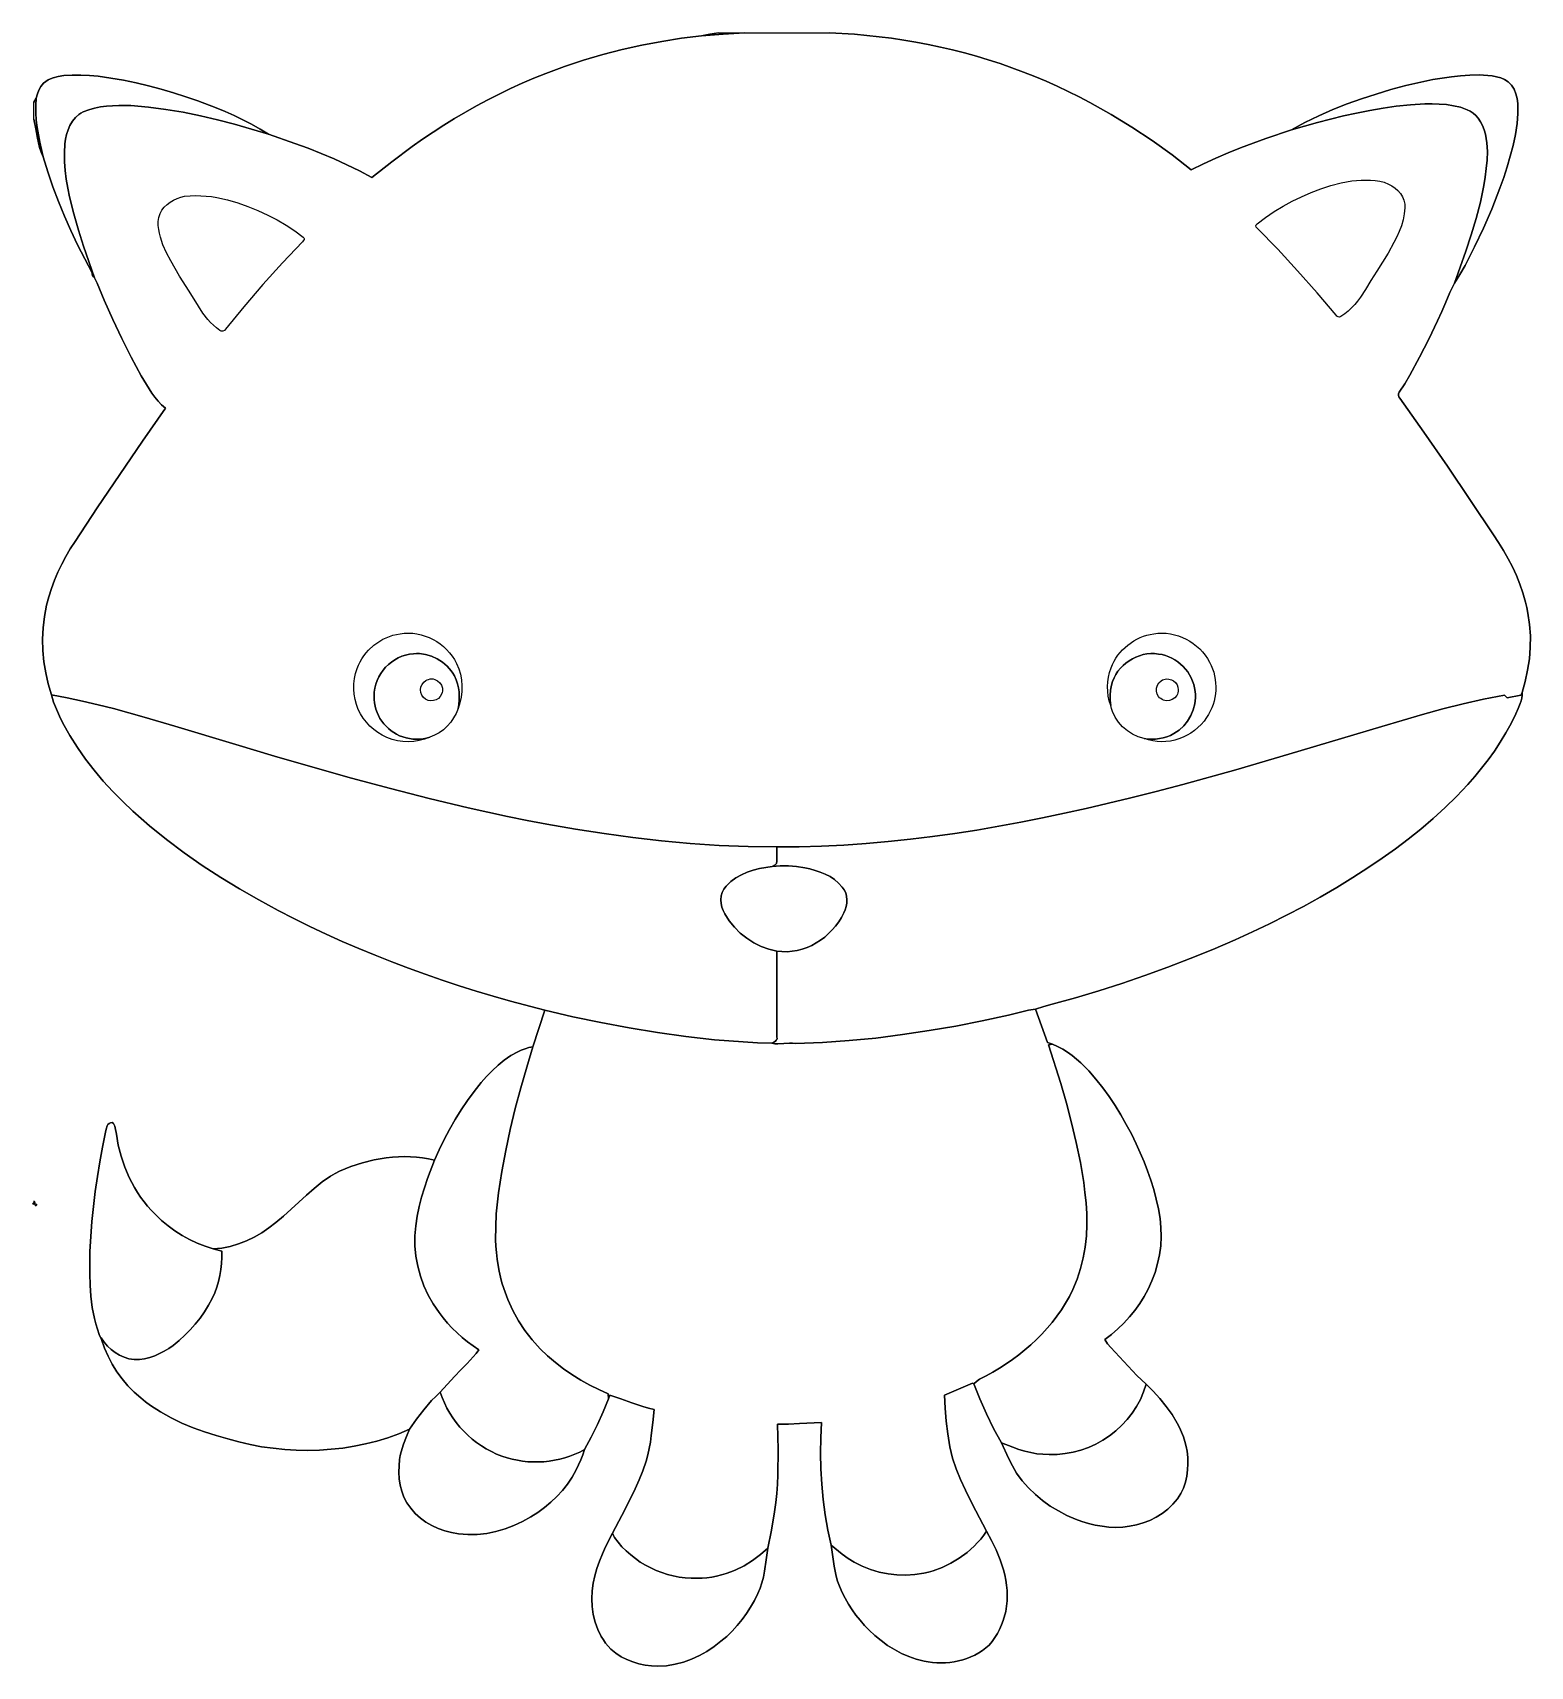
# Model space of a CAD drawing. Extents: x -1 to 957, y 1 to 1045.
import ezdxf

# ---------------------------------------------------------------- set-up
doc = ezdxf.new("R2010")
doc.units = 0

msp = doc.modelspace()

# ---------------------------------------------------------------- linework, layer by layer
for p, q in [((437.589, 1045), (432.2215, 1043.975)), ((432.2215, 1043.975), (437.589, 1045)), ((437.589, 1045), (454.309, 1045)), ((454.309, 1045), (440.57775, 1044.0125)), ((440.57775, 1044.0125), (454.309, 1045)), ((454.309, 1045), (508.739, 1045)), ((508.739, 1045), (524.579703, 1043.995117)), ((524.579703, 1043.995117), (508.739, 1045)), ((376.192375, 1034.29375), (363.743854, 1031.092051)), ((363.743854, 1031.092051), (376.192375, 1034.29375)), ((388.743037, 1037.07873), (376.192375, 1034.29375)), ((376.192375, 1034.29375), (388.743037, 1037.07873)), ((401.378953, 1039.457656), (388.743037, 1037.07873)), ((388.743037, 1037.07873), (401.378953, 1039.457656)), ((414.083236, 1041.441191), (401.378953, 1039.457656)), ((401.378953, 1039.457656), (414.083236, 1041.441191)), ((426.839, 1043.04), (414.083236, 1041.441191)), ((414.083236, 1041.441191), (426.839, 1043.04)), ((440.57775, 1044.0125), (426.839, 1043.04)), ((426.839, 1043.04), (440.57775, 1044.0125)), ((432.2215, 1043.975), (426.839, 1043.04)), ((426.839, 1043.04), (432.2215, 1043.975)), ((524.579703, 1043.995117), (540.379625, 1042.409688)), ((540.379625, 1042.409688), (524.579703, 1043.995117)), ((540.379625, 1042.409688), (548.255064, 1041.394214)), ((548.255064, 1041.394214), (540.379625, 1042.409688)), ((548.255064, 1041.394214), (556.109234, 1040.227539)), ((556.109234, 1040.227539), (548.255064, 1041.394214)), ((556.109234, 1040.227539), (563.938443, 1038.907642)), ((563.938443, 1038.907642), (556.109234, 1040.227539)), ((563.938443, 1038.907642), (571.739, 1037.4325)), ((571.739, 1037.4325), (563.938443, 1038.907642)), ((571.739, 1037.4325), (579.507213, 1035.800093)), ((579.507213, 1035.800093), (571.739, 1037.4325)), ((579.507213, 1035.800093), (587.239391, 1034.008398)), ((587.239391, 1034.008398), (579.507213, 1035.800093)), ((587.239391, 1034.008398), (594.931842, 1032.055396)), ((594.931842, 1032.055396), (587.239391, 1034.008398)), ((339.220779, 1023.39584), (327.18, 1018.88)), ((327.18, 1018.88), (339.220779, 1023.39584)), ((351.414359, 1027.462969), (339.220779, 1023.39584)), ((339.220779, 1023.39584), (351.414359, 1027.462969)), ((363.743854, 1031.092051), (351.414359, 1027.462969)), ((351.414359, 1027.462969), (363.743854, 1031.092051)), ((594.931842, 1032.055396), (602.580875, 1029.939063)), ((602.580875, 1029.939063), (594.931842, 1032.055396)), ((602.580875, 1029.939063), (610.182799, 1027.657378)), ((610.182799, 1027.657378), (602.580875, 1029.939063)), ((610.182799, 1027.657378), (617.733922, 1025.20832)), ((617.733922, 1025.20832), (610.182799, 1027.657378)), ((617.733922, 1025.20832), (625.230553, 1022.589868)), ((625.230553, 1022.589868), (617.733922, 1025.20832)), ((7.573643, 1013.862715), (6.22999, 1012.75)), ((6.22999, 1012.75), (7.573643, 1013.862715)), ((9.03296, 1014.791094), (7.573643, 1013.862715)), ((7.573643, 1013.862715), (9.03296, 1014.791094)), ((10.586731, 1015.554238), (9.03296, 1014.791094)), ((9.03296, 1014.791094), (10.586731, 1015.554238)), ((12.213745, 1016.17125), (10.586731, 1015.554238)), ((10.586731, 1015.554238), (12.213745, 1016.17125)), ((15.602655, 1017.043281), (12.213745, 1016.17125)), ((12.213745, 1016.17125), (15.602655, 1017.043281)), ((19.03, 1017.56), (15.602655, 1017.043281)), ((15.602655, 1017.043281), (19.03, 1017.56)), ((24.514217, 1017.793437), (19.03, 1017.56)), ((19.03, 1017.56), (24.514217, 1017.793437)), ((30.008737, 1017.8075), (24.514217, 1017.793437)), ((24.514217, 1017.793437), (30.008737, 1017.8075)), ((35.501364, 1017.607812), (30.008737, 1017.8075)), ((30.008737, 1017.8075), (35.501364, 1017.607812)), ((40.9799, 1017.2), (35.501364, 1017.607812)), ((35.501364, 1017.607812), (40.9799, 1017.2)), ((49.143338, 1016.024316), (40.9799, 1017.2)), ((40.9799, 1017.2), (49.143338, 1016.024316)), ((57.259902, 1014.585781), (49.143338, 1016.024316)), ((49.143338, 1016.024316), (57.259902, 1014.585781)), ((65.327718, 1012.900918), (57.259902, 1014.585781)), ((57.259902, 1014.585781), (65.327718, 1012.900918)), ((73.344912, 1010.98625), (65.327718, 1012.900918)), ((65.327718, 1012.900918), (73.344912, 1010.98625)), ((319.629534, 1015.843714), (312.15502, 1012.636637)), ((312.15502, 1012.636637), (319.629534, 1015.843714)), ((327.18, 1018.88), (319.629534, 1015.843714)), ((319.629534, 1015.843714), (327.18, 1018.88)), ((625.230553, 1022.589868), (632.669, 1019.8)), ((632.669, 1019.8), (625.230553, 1022.589868)), ((632.669, 1019.8), (639.918375, 1016.940062)), ((639.918375, 1016.940062), (632.669, 1019.8)), ((639.918375, 1016.940062), (647.100719, 1013.92398)), ((647.100719, 1013.92398), (639.918375, 1016.940062)), ((647.100719, 1013.92398), (654.214859, 1010.755479)), ((654.214859, 1010.755479), (647.100719, 1013.92398)), ((888.625094, 1013.810781), (877.019, 1011.15)), ((877.019, 1011.15), (888.625094, 1013.810781)), ((894.467926, 1014.97623), (888.625094, 1013.810781)), ((888.625094, 1013.810781), (894.467926, 1014.97623)), ((900.33525, 1015.99625), (894.467926, 1014.97623)), ((894.467926, 1014.97623), (900.33525, 1015.99625)), ((906.225543, 1016.844238), (900.33525, 1015.99625)), ((900.33525, 1015.99625), (906.225543, 1016.844238)), ((912.137281, 1017.493594), (906.225543, 1016.844238)), ((906.225543, 1016.844238), (912.137281, 1017.493594)), ((918.068941, 1017.917715), (912.137281, 1017.493594)), ((912.137281, 1017.493594), (918.068941, 1017.917715)), ((924.019, 1018.09), (918.068941, 1017.917715)), ((918.068941, 1017.917715), (924.019, 1018.09)), ((929.52775, 1017.645781), (924.019, 1018.09)), ((924.019, 1018.09), (929.52775, 1017.645781)), ((932.333453, 1017.321309), (929.52775, 1017.645781)), ((929.52775, 1017.645781), (932.333453, 1017.321309)), ((935.0965, 1016.82375), (932.333453, 1017.321309)), ((932.333453, 1017.321309), (935.0965, 1016.82375)), ((937.759234, 1016.074473), (935.0965, 1016.82375)), ((935.0965, 1016.82375), (937.759234, 1016.074473)), ((940.264, 1014.994844), (937.759234, 1016.074473)), ((937.759234, 1016.074473), (940.264, 1014.994844)), ((942.553141, 1013.50623), (940.264, 1014.994844)), ((940.264, 1014.994844), (942.553141, 1013.50623)), ((943.598834, 1012.583982), (942.553141, 1013.50623)), ((942.553141, 1013.50623), (943.598834, 1012.583982)), ((1.51, 1003.23), (0, 1000.68)), ((0, 1000.68), (1.51, 1003.23)), ((1.178398, 998.469514), (1.51, 1003.23)), ((1.51, 1003.23), (1.178398, 998.469514)), ((2.255937, 1005.812969), (1.51, 1003.23)), ((1.51, 1003.23), (2.255937, 1005.812969)), ((3.217499, 1008.33125), (2.255937, 1005.812969)), ((2.255937, 1005.812969), (3.217499, 1008.33125)), ((4.505308, 1010.678906), (3.217499, 1008.33125)), ((3.217499, 1008.33125), (4.505308, 1010.678906)), ((5.306126, 1011.755645), (4.505308, 1010.678906)), ((4.505308, 1010.678906), (5.306126, 1011.755645)), ((6.22999, 1012.75), (5.306126, 1011.755645)), ((5.306126, 1011.755645), (6.22999, 1012.75)), ((81.309612, 1008.858301), (73.344912, 1010.98625)), ((73.344912, 1010.98625), (81.309612, 1008.858301)), ((89.219942, 1006.533594), (81.309612, 1008.858301)), ((81.309612, 1008.858301), (89.219942, 1006.533594)), ((97.074029, 1004.028652), (89.219942, 1006.533594)), ((89.219942, 1006.533594), (97.074029, 1004.028652)), ((104.87, 1001.36), (97.074029, 1004.028652)), ((97.074029, 1004.028652), (104.87, 1001.36)), ((297.437656, 1005.728281), (290.196711, 1002.036091)), ((290.196711, 1002.036091), (297.437656, 1005.728281)), ((304.75741, 1009.263311), (297.437656, 1005.728281)), ((297.437656, 1005.728281), (304.75741, 1009.263311)), ((312.15502, 1012.636637), (304.75741, 1009.263311)), ((304.75741, 1009.263311), (312.15502, 1012.636637)), ((654.214859, 1010.755479), (661.259625, 1007.438281)), ((661.259625, 1007.438281), (654.214859, 1010.755479)), ((661.259625, 1007.438281), (668.233844, 1003.976111)), ((668.233844, 1003.976111), (661.259625, 1007.438281)), ((668.233844, 1003.976111), (675.136344, 1000.372691)), ((675.136344, 1000.372691), (668.233844, 1003.976111)), ((848.797848, 1002.753844), (839.55025, 999.44825)), ((839.55025, 999.44825), (848.797848, 1002.753844)), ((858.140719, 1005.787187), (848.797848, 1002.753844)), ((848.797848, 1002.753844), (858.140719, 1005.787187)), ((867.555543, 1008.5765), (858.140719, 1005.787187)), ((858.140719, 1005.787187), (867.555543, 1008.5765)), ((877.019, 1011.15), (867.555543, 1008.5765)), ((867.555543, 1008.5765), (877.019, 1011.15)), ((944.569, 1011.53), (943.598834, 1012.583982)), ((943.598834, 1012.583982), (944.569, 1011.53)), ((946.264098, 1008.809098), (944.569, 1011.53)), ((944.569, 1011.53), (946.264098, 1008.809098)), ((947.449781, 1005.908594), (946.264098, 1008.809098)), ((946.264098, 1008.809098), (947.449781, 1005.908594)), ((948.205387, 1002.869293), (947.449781, 1005.908594)), ((947.449781, 1005.908594), (948.205387, 1002.869293)), ((948.61025, 999.732), (948.205387, 1002.869293)), ((948.205387, 1002.869293), (948.61025, 999.732)), ((0, 989.689), (0, 1000.68)), ((1.199062, 993.728797), (1.178398, 998.469514)), ((1.178398, 998.469514), (1.199062, 993.728797)), ((1.520195, 989.007838), (1.199062, 993.728797)), ((1.199062, 993.728797), (1.520195, 989.007838)), ((26.516719, 990.690719), (28.804043, 992.702574)), ((28.804043, 992.702574), (26.516719, 990.690719)), ((28.804043, 992.702574), (30.099119, 993.557162)), ((30.099119, 993.557162), (28.804043, 992.702574)), ((30.099119, 993.557162), (31.5, 994.299)), ((31.5, 994.299), (30.099119, 993.557162)), ((31.5, 994.299), (35.112994, 995.709645)), ((35.112994, 995.709645), (31.5, 994.299)), ((35.112994, 995.709645), (38.821036, 996.775406)), ((38.821036, 996.775406), (35.112994, 995.709645)), ((38.821036, 996.775406), (42.60385, 997.539527)), ((42.60385, 997.539527), (38.821036, 996.775406)), ((42.60385, 997.539527), (46.441163, 998.04525)), ((46.441163, 998.04525), (42.60385, 997.539527)), ((46.441163, 998.04525), (50.312698, 998.335816)), ((50.312698, 998.335816), (46.441163, 998.04525)), ((50.312698, 998.335816), (54.198183, 998.454469)), ((54.198183, 998.454469), (50.312698, 998.335816)), ((54.198183, 998.454469), (61.9299, 998.349)), ((61.9299, 998.349), (54.198183, 998.454469)), ((61.9299, 998.349), (73.15592, 997.401676)), ((73.15592, 997.401676), (61.9299, 998.349)), ((73.15592, 997.401676), (84.318666, 995.973531)), ((84.318666, 995.973531), (73.15592, 997.401676)), ((84.318666, 995.973531), (95.417666, 994.115309)), ((95.417666, 994.115309), (84.318666, 995.973531)), ((95.417666, 994.115309), (106.45245, 991.87775)), ((106.45245, 991.87775), (95.417666, 994.115309)), ((116.545781, 996.945672), (104.87, 1001.36)), ((104.87, 1001.36), (116.545781, 996.945672)), ((122.316465, 994.562135), (116.545781, 996.945672)), ((116.545781, 996.945672), (122.316465, 994.562135)), ((128.02375, 992.036625), (122.316465, 994.562135)), ((122.316465, 994.562135), (128.02375, 992.036625)), ((133.653691, 989.35085), (128.02375, 992.036625)), ((128.02375, 992.036625), (133.653691, 989.35085)), ((275.955056, 994.198407), (268.95625, 990.062)), ((268.95625, 990.062), (275.955056, 994.198407)), ((283.035527, 998.191285), (275.955056, 994.198407)), ((275.955056, 994.198407), (283.035527, 998.191285)), ((290.196711, 1002.036091), (283.035527, 998.191285)), ((283.035527, 998.191285), (290.196711, 1002.036091)), ((675.136344, 1000.372691), (681.965953, 996.631747)), ((681.965953, 996.631747), (675.136344, 1000.372691)), ((681.965953, 996.631747), (688.7215, 992.757)), ((688.7215, 992.757), (681.965953, 996.631747)), ((688.7215, 992.757), (702.005719, 984.620996)), ((702.005719, 984.620996), (688.7215, 992.757)), ((830.421246, 995.842188), (821.434156, 991.907438)), ((821.434156, 991.907438), (830.421246, 995.842188)), ((839.55025, 999.44825), (830.421246, 995.842188)), ((830.421246, 995.842188), (839.55025, 999.44825)), ((837.21775, 991.75525), (845.612105, 993.609215)), ((845.612105, 993.609215), (837.21775, 991.75525)), ((845.612105, 993.609215), (854.042906, 995.281656)), ((854.042906, 995.281656), (845.612105, 993.609215)), ((854.042906, 995.281656), (862.511441, 996.751832)), ((862.511441, 996.751832), (854.042906, 995.281656)), ((862.511441, 996.751832), (871.019, 997.999)), ((871.019, 997.999), (862.511441, 996.751832)), ((871.019, 997.999), (880.144625, 998.904141)), ((880.144625, 998.904141), (871.019, 997.999)), ((880.144625, 998.904141), (889.3115, 999.464375)), ((889.3115, 999.464375), (880.144625, 998.904141)), ((889.3115, 999.464375), (893.896344, 999.518971)), ((893.896344, 999.518971), (889.3115, 999.464375)), ((893.896344, 999.518971), (898.474625, 999.371922)), ((898.474625, 999.371922), (893.896344, 999.518971)), ((898.474625, 999.371922), (903.040719, 998.984756)), ((903.040719, 998.984756), (898.474625, 999.371922)), ((903.040719, 998.984756), (907.589, 998.319)), ((907.589, 998.319), (903.040719, 998.984756)), ((907.589, 998.319), (911.964, 997.298687)), ((911.964, 997.298687), (907.589, 998.319)), ((911.964, 997.298687), (914.129469, 996.614977)), ((914.129469, 996.614977), (911.964, 997.298687)), ((914.129469, 996.614977), (916.234, 995.7815)), ((916.234, 995.7815), (914.129469, 996.614977)), ((916.234, 995.7815), (918.242906, 994.772711)), ((918.242906, 994.772711), (916.234, 995.7815)), ((918.242906, 994.772711), (920.1215, 993.563063)), ((920.1215, 993.563063), (918.242906, 994.772711)), ((920.1215, 993.563063), (921.835094, 992.127008)), ((921.835094, 992.127008), (920.1215, 993.563063)), ((921.835094, 992.127008), (923.349, 990.439)), ((923.349, 990.439), (921.835094, 992.127008)), ((948.309, 987.019), (948.685094, 993.326656)), ((948.685094, 993.326656), (948.309, 987.019)), ((948.743707, 996.53752), (948.61025, 999.732)), ((948.61025, 999.732), (948.743707, 996.53752)), ((948.685094, 993.326656), (948.743707, 996.53752)), ((948.743707, 996.53752), (948.685094, 993.326656)), ((0, 989.689), (1.177969, 983.621656)), ((1.177969, 983.621656), (0, 989.689)), ((1.177969, 983.621656), (2.268749, 977.51775)), ((2.268749, 977.51775), (1.177969, 983.621656)), ((2.089999, 984.306625), (1.520195, 989.007838)), ((1.520195, 989.007838), (2.089999, 984.306625)), ((2.856677, 979.625146), (2.089999, 984.306625)), ((2.089999, 984.306625), (2.856677, 979.625146)), ((20.870156, 979.911656), (21.814746, 982.873902)), ((21.814746, 982.873902), (20.870156, 979.911656)), ((21.814746, 982.873902), (23.05125, 985.70525)), ((23.05125, 985.70525), (21.814746, 982.873902)), ((23.05125, 985.70525), (24.608848, 988.334566)), ((24.608848, 988.334566), (23.05125, 985.70525)), ((24.608848, 988.334566), (26.516719, 990.690719)), ((26.516719, 990.690719), (24.608848, 988.334566)), ((106.45245, 991.87775), (117.422546, 989.311598)), ((117.422546, 989.311598), (106.45245, 991.87775)), ((117.422546, 989.311598), (128.327484, 986.467594)), ((128.327484, 986.467594), (117.422546, 989.311598)), ((128.327484, 986.467594), (139.166793, 983.39648)), ((139.166793, 983.39648), (128.327484, 986.467594)), ((139.192344, 986.486516), (133.653691, 989.35085)), ((133.653691, 989.35085), (139.192344, 986.486516)), ((139.166793, 983.39648), (149.94, 980.149)), ((149.94, 980.149), (139.166793, 983.39648)), ((144.625762, 983.42533), (139.192344, 986.486516)), ((139.192344, 986.486516), (144.625762, 983.42533)), ((149.94, 980.149), (144.625762, 983.42533)), ((144.625762, 983.42533), (149.94, 980.149)), ((262.040061, 985.786609), (255.207441, 981.376777)), ((255.207441, 981.376777), (262.040061, 985.786609)), ((268.95625, 990.062), (262.040061, 985.786609)), ((262.040061, 985.786609), (268.95625, 990.062)), ((702.005719, 984.620996), (714.979625, 975.994469)), ((714.979625, 975.994469), (702.005719, 984.620996)), ((787.664625, 977.349312), (803.979, 982.939)), ((803.979, 982.939), (787.664625, 977.349312)), ((812.612301, 987.615781), (803.979, 982.939)), ((803.979, 982.939), (812.612301, 987.615781)), ((803.979, 982.939), (820.533219, 987.585719)), ((820.533219, 987.585719), (803.979, 982.939)), ((821.434156, 991.907438), (812.612301, 987.615781)), ((812.612301, 987.615781), (821.434156, 991.907438)), ((820.533219, 987.585719), (828.858551, 989.740504)), ((828.858551, 989.740504), (820.533219, 987.585719)), ((828.858551, 989.740504), (837.21775, 991.75525)), ((837.21775, 991.75525), (828.858551, 989.740504)), ((923.349, 990.439), (924.925348, 988.073609)), ((924.925348, 988.073609), (923.349, 990.439)), ((924.925348, 988.073609), (926.191031, 985.563375)), ((926.191031, 985.563375), (924.925348, 988.073609)), ((926.191031, 985.563375), (927.182262, 982.935953)), ((927.182262, 982.935953), (926.191031, 985.563375)), ((927.182262, 982.935953), (927.93525, 980.219)), ((927.93525, 980.219), (927.182262, 982.935953)), ((947.155152, 979.952945), (948.309, 987.019)), ((948.309, 987.019), (947.155152, 979.952945)), ((2.268749, 977.51775), (2.908884, 974.491051)), ((2.908884, 974.491051), (2.268749, 977.51775)), ((3.768433, 974.963391), (2.856677, 979.625146)), ((2.856677, 979.625146), (3.768433, 974.963391)), ((2.908884, 974.491051), (3.680152, 971.501969)), ((3.680152, 971.501969), (2.908884, 974.491051)), ((3.680152, 971.501969), (4.633528, 968.56609)), ((4.633528, 968.56609), (3.680152, 971.501969)), ((5.81999, 965.699), (3.768433, 974.963391)), ((3.768433, 974.963391), (5.81999, 965.699)), ((19.474453, 968.20652), (19.74, 973.879)), ((19.74, 973.879), (19.474453, 968.20652)), ((19.74, 973.879), (20.188301, 976.889645)), ((20.188301, 976.889645), (19.74, 973.879)), ((20.188301, 976.889645), (20.870156, 979.911656)), ((20.870156, 979.911656), (20.188301, 976.889645)), ((166.874375, 974.216188), (149.94, 980.149)), ((149.94, 980.149), (166.874375, 974.216188)), ((175.284844, 971.073414), (166.874375, 974.216188)), ((166.874375, 974.216188), (175.284844, 971.073414)), ((241.796719, 972.171969), (228.731699, 962.483926)), ((228.731699, 962.483926), (241.796719, 972.171969)), ((248.459343, 976.837049), (241.796719, 972.171969)), ((241.796719, 972.171969), (248.459343, 976.837049)), ((255.207441, 981.376777), (248.459343, 976.837049)), ((248.459343, 976.837049), (255.207441, 981.376777)), ((714.979625, 975.994469), (727.633844, 966.907207)), ((727.633844, 966.907207), (714.979625, 975.994469)), ((763.474312, 968.169664), (771.4815, 971.3715)), ((771.4815, 971.3715), (763.474312, 968.169664)), ((771.4815, 971.3715), (787.664625, 977.349312)), ((787.664625, 977.349312), (771.4815, 971.3715)), ((927.93525, 980.219), (928.486207, 977.440172)), ((928.486207, 977.440172), (927.93525, 980.219)), ((928.486207, 977.440172), (928.871344, 974.627125)), ((928.871344, 974.627125), (928.486207, 977.440172)), ((928.871344, 974.627125), (929.289, 969.009)), ((929.289, 969.009), (928.871344, 974.627125)), ((943.910426, 966.028961), (945.676344, 972.957437)), ((945.676344, 972.957437), (943.910426, 966.028961)), ((945.676344, 972.957437), (947.155152, 979.952945)), ((947.155152, 979.952945), (945.676344, 972.957437)), ((4.633528, 968.56609), (5.81999, 965.699)), ((5.81999, 965.699), (4.633528, 968.56609)), ((5.81999, 965.699), (8.805794, 956.06652)), ((8.805794, 956.06652), (5.81999, 965.699)), ((19.57875, 962.547281), (19.474453, 968.20652)), ((19.474453, 968.20652), (19.57875, 962.547281)), ((20.009297, 956.90609), (19.57875, 962.547281)), ((19.57875, 962.547281), (20.009297, 956.90609)), ((183.6325, 967.7715), (175.284844, 971.073414)), ((175.284844, 971.073414), (183.6325, 967.7715)), ((191.898594, 964.279273), (183.6325, 967.7715)), ((183.6325, 967.7715), (191.898594, 964.279273)), ((200.064375, 960.565563), (191.898594, 964.279273)), ((191.898594, 964.279273), (200.064375, 960.565563)), ((228.731699, 962.483926), (216.02, 952.349)), ((216.02, 952.349), (228.731699, 962.483926)), ((727.633844, 966.907207), (739.959, 957.389)), ((739.959, 957.389), (727.633844, 966.907207)), ((739.959, 957.389), (747.699, 961.205367)), ((747.699, 961.205367), (739.959, 957.389)), ((747.699, 961.205367), (755.542125, 964.789937)), ((755.542125, 964.789937), (747.699, 961.205367)), ((755.542125, 964.789937), (763.474312, 968.169664)), ((763.474312, 968.169664), (755.542125, 964.789937)), ((929.03587, 963.535929), (928.564742, 958.099273)), ((928.564742, 958.099273), (929.03587, 963.535929)), ((929.289, 969.009), (929.03587, 963.535929)), ((929.03587, 963.535929), (929.289, 969.009)), ((941.89525, 959.164), (943.910426, 966.028961)), ((943.910426, 966.028961), (941.89525, 959.164)), ((8.805794, 956.06652), (12.090777, 946.535406)), ((12.090777, 946.535406), (8.805794, 956.06652)), ((20.7225, 951.28775), (20.009297, 956.90609)), ((20.009297, 956.90609), (20.7225, 951.28775)), ((21.674766, 945.697066), (20.7225, 951.28775)), ((20.7225, 951.28775), (21.674766, 945.697066)), ((208.111094, 956.599195), (200.064375, 960.565563)), ((200.064375, 960.565563), (208.111094, 956.599195)), ((216.02, 952.349), (208.111094, 956.599195)), ((208.111094, 956.599195), (216.02, 952.349)), ((839.101031, 949.672438), (842.499, 950.239)), ((842.499, 950.239), (848.4615, 950.67025)), ((848.4615, 950.67025), (851.475094, 950.796578)), ((851.475094, 950.796578), (854.484, 950.7865)), ((854.484, 950.7865), (857.468531, 950.582359)), ((857.468531, 950.582359), (860.409, 950.1265)), ((927.891759, 952.697247), (927.033063, 947.328063)), ((927.033063, 947.328063), (927.891759, 952.697247)), ((928.564742, 958.099273), (927.891759, 952.697247)), ((927.891759, 952.697247), (928.564742, 958.099273)), ((937.268531, 945.610562), (939.668668, 952.359039)), ((939.668668, 952.359039), (937.268531, 945.610562)), ((939.668668, 952.359039), (941.89525, 959.164)), ((941.89525, 959.164), (939.668668, 952.359039)), ((12.090777, 946.535406), (15.660056, 937.107652)), ((15.660056, 937.107652), (12.090777, 946.535406)), ((22.8225, 940.138844), (21.674766, 945.697066)), ((21.674766, 945.697066), (22.8225, 940.138844)), ((25.53, 929.139), (22.8225, 940.138844)), ((22.8225, 940.138844), (25.53, 929.139)), ((91.568962, 939.004156), (93.944783, 939.81152)), ((93.944783, 939.81152), (96.3499, 940.409)), ((96.3499, 940.409), (99.819527, 940.729066)), ((99.819527, 940.729066), (103.278371, 940.856402)), ((103.278371, 940.856402), (106.724556, 940.801717)), ((106.724556, 940.801717), (110.156208, 940.575719)), ((110.156208, 940.575719), (113.571452, 940.189115)), ((113.571452, 940.189115), (116.968413, 939.652613)), ((804.4465, 937.299), (810.44025, 940.176383)), ((810.44025, 940.176383), (816.555875, 942.790562)), ((816.555875, 942.790562), (822.769937, 945.153961)), ((822.769937, 945.153961), (829.059, 947.279)), ((829.059, 947.279), (835.73775, 948.9465)), ((835.73775, 948.9465), (839.101031, 949.672438)), ((860.409, 950.1265), (863.285719, 949.361266)), ((863.285719, 949.361266), (866.079, 948.229)), ((866.079, 948.229), (868.212516, 947.084449)), ((868.212516, 947.084449), (870.219, 945.670719)), ((870.219, 945.670719), (872.043609, 944.013941)), ((872.043609, 944.013941), (873.6315, 942.14025)), ((873.6315, 942.14025), (874.927828, 940.075777)), ((874.927828, 940.075777), (875.87775, 937.846656)), ((926.004796, 941.989933), (924.823102, 936.68107)), ((924.823102, 936.68107), (926.004796, 941.989933)), ((927.033063, 947.328063), (926.004796, 941.989933)), ((926.004796, 941.989933), (927.033063, 947.328063)), ((932.099, 932.269), (937.268531, 945.610562)), ((937.268531, 945.610562), (932.099, 932.269)), ((15.660056, 937.107652), (19.498749, 927.78525)), ((19.498749, 927.78525), (15.660056, 937.107652)), ((80.6199, 929.339), (81.810955, 931.560699)), ((81.810955, 931.560699), (83.319587, 933.528219)), ((83.319587, 933.528219), (85.097752, 935.248941)), ((85.097752, 935.248941), (87.0974, 936.73025)), ((87.0974, 936.73025), (89.270486, 937.979527)), ((89.270486, 937.979527), (91.568962, 939.004156)), ((116.968413, 939.652613), (123.699988, 938.17275)), ((123.699988, 938.17275), (130.335932, 936.221793)), ((130.335932, 936.221793), (136.861248, 933.885406)), ((136.861248, 933.885406), (143.260937, 931.249254)), ((143.260937, 931.249254), (149.52, 928.399)), ((787.430875, 926.963414), (792.918375, 930.704938)), ((792.918375, 930.704938), (798.598062, 934.145992)), ((798.598062, 934.145992), (804.4465, 937.299)), ((875.87775, 937.846656), (876.426422, 935.47902)), ((876.519, 932.999), (876.127965, 929.112633)), ((876.426422, 935.47902), (876.519, 932.999)), ((924.823102, 936.68107), (922.064, 926.144)), ((922.064, 926.144), (924.823102, 936.68107)), ((926.78275, 920.072125), (932.099, 932.269)), ((932.099, 932.269), (926.78275, 920.072125)), ((19.498749, 927.78525), (23.591972, 918.570191)), ((23.591972, 918.570191), (19.498749, 927.78525)), ((28.457344, 918.812281), (25.53, 929.139)), ((25.53, 929.139), (28.457344, 918.812281)), ((79.47574, 921.824352), (79.476306, 924.354312)), ((79.76615, 919.289), (79.47574, 921.824352)), ((79.476306, 924.354312), (79.835232, 926.864117)), ((80.280154, 916.763023), (79.76615, 919.289)), ((79.835232, 926.864117), (80.6199, 929.339)), ((149.52, 928.399), (155.482969, 925.335406)), ((155.482969, 925.335406), (161.26875, 921.94275)), ((161.26875, 921.94275), (166.857656, 918.233219)), ((781.21775, 921.46275), (781.483531, 922.261344)), ((781.392594, 920.654781), (781.21775, 921.46275)), ((782.039, 919.979), (781.392594, 920.654781)), ((781.483531, 922.261344), (782.159, 922.909)), ((795.168219, 906.560875), (782.039, 919.979)), ((782.159, 922.909), (787.430875, 926.963414)), ((874.246676, 921.608023), (872.86775, 917.979)), ((875.351969, 925.317438), (874.246676, 921.608023)), ((876.127965, 929.112633), (875.351969, 925.317438)), ((922.064, 926.144), (918.884898, 915.702555)), ((918.884898, 915.702555), (922.064, 926.144)), ((921.1065, 908.029), (926.78275, 920.072125)), ((926.78275, 920.072125), (921.1065, 908.029)), ((23.591972, 918.570191), (27.924844, 909.464469)), ((27.924844, 909.464469), (23.591972, 918.570191)), ((27.924844, 909.464469), (32.48248, 900.470074)), ((32.48248, 900.470074), (27.924844, 909.464469)), ((31.74375, 908.59525), (28.457344, 918.812281)), ((28.457344, 918.812281), (31.74375, 908.59525)), ((38.82, 888.329), (31.74375, 908.59525)), ((31.74375, 908.59525), (38.82, 888.329)), ((80.950369, 914.261188), (80.280154, 916.763023)), ((82.4899, 909.389), (80.950369, 914.261188)), ((84.847088, 904.225602), (82.4899, 909.389)), ((171.65, 911.349), (158.847187, 897.820094)), ((166.857656, 918.233219), (172.23, 914.219)), ((172.239844, 912.001344), (171.65, 911.349)), ((172.23, 914.219), (172.650098, 913.896754)), ((172.74625, 912.76525), (172.239844, 912.001344)), ((172.650098, 913.896754), (172.849531, 913.538531)), ((172.868262, 913.157105), (172.74625, 912.76525)), ((172.849531, 913.538531), (172.868262, 913.157105)), ((869.511656, 910.940563), (865.729, 904.159)), ((871.270855, 914.424977), (869.511656, 910.940563)), ((872.86775, 917.979), (871.270855, 914.424977)), ((918.884898, 915.702555), (915.414938, 905.342437)), ((915.414938, 905.342437), (918.884898, 915.702555)), ((32.48248, 900.470074), (37.25, 891.589)), ((37.25, 891.589), (32.48248, 900.470074)), ((87.449902, 899.193688), (84.847088, 904.225602)), ((90.243968, 894.26443), (87.449902, 899.193688)), ((807.94775, 892.809), (795.168219, 906.560875)), ((862.166656, 898.271187), (858.48525, 892.4565)), ((865.729, 904.159), (862.166656, 898.271187)), ((915.414938, 905.342437), (908.119, 884.809)), ((908.119, 884.809), (915.414938, 905.342437)), ((914.9315, 896.240875), (918.090016, 902.096734)), ((918.090016, 902.096734), (914.9315, 896.240875)), ((918.090016, 902.096734), (921.1065, 908.029)), ((921.1065, 908.029), (918.090016, 902.096734)), ((37.25, 891.589), (37.273125, 890.604313)), ((37.273125, 890.604313), (37.25, 891.589)), ((37.273125, 890.604313), (37.5325, 889.6965)), ((37.5325, 889.6965), (37.273125, 890.604313)), ((37.5325, 889.6965), (38.043125, 888.919938)), ((38.043125, 888.919938), (37.5325, 889.6965)), ((38.043125, 888.919938), (38.82, 888.329)), ((38.82, 888.329), (38.043125, 888.919938)), ((40.480567, 884.818219), (38.82, 888.329)), ((38.82, 888.329), (40.480567, 884.818219)), ((93.174913, 889.409), (90.243968, 894.26443)), ((99.229942, 879.804313), (93.174913, 889.409)), ((158.847187, 897.820094), (146.38, 883.98275)), ((820.380406, 878.742125), (807.94775, 892.809)), ((858.48525, 892.4565), (854.798219, 886.645562)), ((908.119, 884.809), (911.613609, 890.474078)), ((911.613609, 890.474078), (908.119, 884.809)), ((911.613609, 890.474078), (914.9315, 896.240875)), ((914.9315, 896.240875), (911.613609, 890.474078)), ((41.972412, 881.23525), (40.480567, 884.818219)), ((40.480567, 884.818219), (41.972412, 881.23525)), ((44.9299, 874.059), (41.972412, 881.23525)), ((41.972412, 881.23525), (44.9299, 874.059)), ((105.18, 870.149), (99.229942, 879.804313)), ((146.38, 883.98275), (134.257812, 869.843531)), ((832.469, 864.379), (820.380406, 878.742125)), ((851.219, 880.769), (848.016188, 875.850875)), ((854.798219, 886.645562), (851.219, 880.769)), ((905.31275, 878.856344), (902.6865, 872.82025)), ((902.6865, 872.82025), (905.31275, 878.856344)), ((908.119, 884.809), (905.31275, 878.856344)), ((905.31275, 878.856344), (908.119, 884.809)), ((50.412087, 861.738844), (44.9299, 874.059)), ((44.9299, 874.059), (50.412087, 861.738844)), ((108.028594, 865.817125), (105.18, 870.149)), ((134.257812, 869.843531), (122.49, 855.409)), ((840.309313, 867.027125), (838.003492, 865.220797)), ((842.444977, 869.025641), (840.309313, 867.027125)), ((844.429, 871.184), (842.444977, 869.025641)), ((846.279898, 873.469859), (844.429, 871.184)), ((848.016188, 875.850875), (846.279898, 873.469859)), ((900.0865, 866.771031), (897.359, 860.779)), ((897.359, 860.779), (900.0865, 866.771031)), ((902.6865, 872.82025), (900.0865, 866.771031)), ((900.0865, 866.771031), (902.6865, 872.82025)), ((56.1549, 849.53775), (50.412087, 861.738844)), ((50.412087, 861.738844), (56.1549, 849.53775)), ((111.19125, 861.6915), (108.028594, 865.817125)), ((112.919355, 859.757594), (111.19125, 861.6915)), ((114.760781, 857.937125), (112.919355, 859.757594)), ((116.727129, 856.250719), (114.760781, 857.937125)), ((833.060719, 863.691031), (832.469, 864.379)), ((833.82025, 863.29275), (833.060719, 863.691031)), ((834.664156, 863.252594), (833.82025, 863.29275)), ((835.509, 863.639), (834.664156, 863.252594)), ((838.003492, 865.220797), (835.509, 863.639)), ((897.359, 860.779), (891.767125, 849.103219)), ((891.767125, 849.103219), (897.359, 860.779)), ((62.212713, 837.492281), (56.1549, 849.53775)), ((56.1549, 849.53775), (62.212713, 837.492281)), ((118.83, 854.719), (116.727129, 856.250719)), ((119.791406, 854.22775), (118.83, 854.719)), ((120.82875, 854.194), (119.791406, 854.22775)), ((121.781719, 854.59525), (120.82875, 854.194)), ((122.49, 855.409), (121.781719, 854.59525)), ((891.767125, 849.103219), (885.9465, 837.53525)), ((885.9465, 837.53525), (891.767125, 849.103219)), ((68.6399, 825.639), (62.212713, 837.492281)), ((62.212713, 837.492281), (68.6399, 825.639)), ((885.9465, 837.53525), (879.724625, 826.186656)), ((879.724625, 826.186656), (885.9465, 837.53525)), ((71.939275, 820.039781), (68.6399, 825.639)), ((68.6399, 825.639), (71.939275, 820.039781)), ((879.724625, 826.186656), (876.409312, 820.629488)), ((876.409312, 820.629488), (879.724625, 826.186656)), ((75.4449, 814.55025), (71.939275, 820.039781)), ((71.939275, 820.039781), (75.4449, 814.55025)), ((77.358259, 811.930113), (75.4449, 814.55025)), ((75.4449, 814.55025), (77.358259, 811.930113)), ((872.929, 815.169), (872.369625, 814.188531)), ((872.369625, 814.188531), (872.929, 815.169)), ((876.409312, 820.629488), (872.929, 815.169)), ((872.929, 815.169), (876.409312, 820.629488)), ((69.443652, 783.814156), (84.1399, 804.969)), ((84.1399, 804.969), (69.443652, 783.814156)), ((79.423025, 809.437594), (77.358259, 811.930113)), ((77.358259, 811.930113), (79.423025, 809.437594)), ((81.672478, 807.10609), (79.423025, 809.437594)), ((79.423025, 809.437594), (81.672478, 807.10609)), ((84.1399, 804.969), (81.672478, 807.10609)), ((81.672478, 807.10609), (84.1399, 804.969)), ((872.369625, 814.188531), (872.309, 813.17525)), ((872.309, 813.17525), (872.369625, 814.188531)), ((872.309, 813.17525), (872.653375, 812.186344)), ((872.653375, 812.186344), (872.309, 813.17525)), ((872.653375, 812.186344), (873.309, 811.279)), ((873.309, 811.279), (872.653375, 812.186344)), ((873.309, 811.279), (888.644156, 789.74025)), ((888.644156, 789.74025), (873.309, 811.279)), ((54.882412, 762.56275), (69.443652, 783.814156)), ((69.443652, 783.814156), (54.882412, 762.56275)), ((888.644156, 789.74025), (903.66525, 767.984)), ((903.66525, 767.984), (888.644156, 789.74025)), ((40.489942, 741.196969), (54.882412, 762.56275)), ((54.882412, 762.56275), (40.489942, 741.196969)), ((903.66525, 767.984), (918.448219, 746.06275)), ((918.448219, 746.06275), (903.66525, 767.984)), ((918.448219, 746.06275), (933.069, 724.029)), ((933.069, 724.029), (918.448219, 746.06275)), ((26.3, 719.699), (40.489942, 741.196969)), ((40.489942, 741.196969), (26.3, 719.699)), ((933.069, 724.029), (936.392711, 719.063045)), ((936.392711, 719.063045), (933.069, 724.029)), ((17.779882, 705.210723), (20.415937, 710.159781)), ((20.415937, 710.159781), (17.779882, 705.210723)), ((20.415937, 710.159781), (23.259648, 714.991699)), ((23.259648, 714.991699), (20.415937, 710.159781)), ((23.259648, 714.991699), (26.3, 719.699)), ((26.3, 719.699), (23.259648, 714.991699)), ((936.392711, 719.063045), (939.551187, 713.982609)), ((939.551187, 713.982609), (936.392711, 719.063045)), ((939.551187, 713.982609), (942.517945, 708.787588)), ((942.517945, 708.787588), (939.551187, 713.982609)), ((13.174802, 694.99109), (15.362499, 700.152)), ((15.362499, 700.152), (13.174802, 694.99109)), ((15.362499, 700.152), (17.779882, 705.210723)), ((17.779882, 705.210723), (15.362499, 700.152)), ((942.517945, 708.787588), (945.2665, 703.477875)), ((945.2665, 703.477875), (942.517945, 708.787588)), ((945.2665, 703.477875), (947.770367, 698.053365)), ((947.770367, 698.053365), (945.2665, 703.477875)), ((9.532532, 684.392613), (11.227808, 689.735469)), ((11.227808, 689.735469), (9.532532, 684.392613)), ((11.227808, 689.735469), (13.174802, 694.99109)), ((13.174802, 694.99109), (11.227808, 689.735469)), ((947.770367, 698.053365), (950.003062, 692.513953)), ((950.003062, 692.513953), (947.770367, 698.053365)), ((950.003062, 692.513953), (951.938102, 686.859533)), ((951.938102, 686.859533), (950.003062, 692.513953)), ((6.685618, 671.842109), (8.09999, 678.97)), ((8.09999, 678.97), (6.685618, 671.842109)), ((8.09999, 678.97), (9.532532, 684.392613)), ((9.532532, 684.392613), (8.09999, 678.97)), ((951.938102, 686.859533), (953.549, 681.09)), ((953.549, 681.09), (951.938102, 686.859533)), ((953.549, 681.09), (954.435851, 677.522358)), ((954.435851, 677.522358), (953.549, 681.09)), ((5.831869, 664.64625), (6.685618, 671.842109)), ((6.685618, 671.842109), (5.831869, 664.64625)), ((954.435851, 677.522358), (955.17443, 673.928555)), ((955.17443, 673.928555), (954.435851, 677.522358)), ((955.17443, 673.928555), (956.217437, 666.679688)), ((956.217437, 666.679688), (955.17443, 673.928555)), ((5.515307, 657.412891), (5.831869, 664.64625)), ((5.831869, 664.64625), (5.515307, 657.412891)), ((223.115083, 657.239707), (225.194687, 658.251875)), ((225.194687, 658.251875), (227.338394, 659.119902)), ((227.338394, 659.119902), (229.538789, 659.836875)), ((229.538789, 659.836875), (231.788462, 660.395879)), ((231.788462, 660.395879), (234.08, 660.79)), ((234.08, 660.79), (236.79363, 661.120789)), ((236.79363, 661.120789), (239.513574, 661.211152)), ((239.513574, 661.211152), (242.225286, 661.069338)), ((242.225286, 661.069338), (244.914219, 660.703594)), ((244.914219, 660.703594), (247.565828, 660.122166)), ((247.565828, 660.122166), (250.165566, 659.333301)), ((250.165566, 659.333301), (252.698889, 658.345247)), ((252.698889, 658.345247), (255.15125, 657.16625)), ((705.158385, 657.326587), (707.21775, 658.314062)), ((707.21775, 658.314062), (709.338053, 659.161499)), ((709.338053, 659.161499), (711.511734, 659.862539)), ((711.511734, 659.862539), (713.731236, 660.410825)), ((713.731236, 660.410825), (715.989, 660.8)), ((715.989, 660.8), (718.651119, 661.12251)), ((718.651119, 661.12251), (721.318453, 661.213984)), ((721.318453, 661.213984), (723.977467, 661.082217)), ((723.977467, 661.082217), (726.614625, 660.735)), ((726.614625, 660.735), (729.216393, 660.180127)), ((729.216393, 660.180127), (731.769234, 659.425391)), ((731.769234, 659.425391), (734.259615, 658.478584)), ((734.259615, 658.478584), (736.674, 657.3475)), ((956.217437, 666.679688), (956.699352, 659.377852)), ((956.699352, 659.377852), (956.217437, 666.679688)), ((956.699352, 659.377852), (956.6415, 652.0575)), ((956.6415, 652.0575), (956.699352, 659.377852)), ((5.712495, 650.1725), (5.515307, 657.412891)), ((5.515307, 657.412891), (5.712495, 650.1725)), ((6.399995, 642.955547), (5.712495, 650.1725)), ((5.712495, 650.1725), (6.399995, 642.955547)), ((210.975313, 646.699375), (212.398667, 648.526934)), ((212.398667, 648.526934), (213.938008, 650.25875)), ((213.938008, 650.25875), (217.335, 653.4075)), ((217.335, 653.4075), (219.177827, 654.810605)), ((219.177827, 654.810605), (221.106992, 656.090312)), ((221.106992, 656.090312), (223.115083, 657.239707)), ((240.064055, 647.753682), (237.588535, 647.201016)), ((237.588535, 647.201016), (240.064055, 647.753682)), ((242.6, 648.05), (240.064055, 647.753682)), ((240.064055, 647.753682), (242.6, 648.05)), ((244.577349, 648.147925), (242.6, 648.05)), ((242.6, 648.05), (244.577349, 648.147925)), ((246.550977, 648.092305), (244.577349, 648.147925)), ((244.577349, 648.147925), (246.550977, 648.092305)), ((250.451563, 647.539062), (246.550977, 648.092305)), ((246.550977, 648.092305), (250.451563, 647.539062)), ((254.230742, 646.427539), (250.451563, 647.539062)), ((250.451563, 647.539062), (254.230742, 646.427539)), ((255.15125, 657.16625), (257.508103, 655.804558)), ((257.508103, 655.804558), (259.754902, 654.268418)), ((259.754902, 654.268418), (261.877102, 652.566077)), ((261.877102, 652.566077), (263.860156, 650.705781)), ((263.860156, 650.705781), (265.689519, 648.695779)), ((265.689519, 648.695779), (267.350645, 646.544316)), ((693.084, 647.027187), (696.040172, 650.511133)), ((696.040172, 650.511133), (699.4215, 653.5875)), ((699.4215, 653.5875), (703.167516, 656.20543)), ((703.167516, 656.20543), (705.158385, 657.326587)), ((709.1665, 647.455469), (706.80317, 646.779001)), ((706.80317, 646.779001), (709.1665, 647.455469)), ((711.581861, 647.910862), (709.1665, 647.455469)), ((709.1665, 647.455469), (711.581861, 647.910862)), ((714.033141, 648.134121), (711.581861, 647.910862)), ((711.581861, 647.910862), (714.033141, 648.134121)), ((716.504225, 648.114187), (714.033141, 648.134121)), ((714.033141, 648.134121), (716.504225, 648.114187)), ((718.979, 647.84), (716.504225, 648.114187)), ((716.504225, 648.114187), (718.979, 647.84)), ((721.216036, 647.470073), (718.979, 647.84)), ((718.979, 647.84), (721.216036, 647.470073)), ((723.397789, 646.899961), (721.216036, 647.470073)), ((721.216036, 647.470073), (723.397789, 646.899961)), ((736.674, 657.3475), (738.998854, 656.039932)), ((738.998854, 656.039932), (741.220641, 654.563672)), ((741.220641, 654.563672), (743.325826, 652.926514)), ((743.325826, 652.926514), (745.300875, 651.13625)), ((745.300875, 651.13625), (747.132252, 649.200674)), ((747.132252, 649.200674), (748.806422, 647.127578)), ((956.6415, 652.0575), (956.065211, 644.753086)), ((956.065211, 644.753086), (956.6415, 652.0575)), ((7.554371, 635.7925), (6.399995, 642.955547)), ((6.399995, 642.955547), (7.554371, 635.7925)), ((205.597695, 635.380508), (206.59, 638.57)), ((206.59, 638.57), (207.475288, 640.711387)), ((207.475288, 640.711387), (208.506211, 642.784688)), ((208.506211, 642.784688), (209.675356, 644.782988)), ((209.675356, 644.782988), (210.975313, 646.699375)), ((223.188411, 637.419541), (221.72627, 635.358203)), ((221.72627, 635.358203), (223.188411, 637.419541)), ((224.82875, 639.345), (223.188411, 637.419541)), ((223.188411, 637.419541), (224.82875, 639.345)), ((226.632566, 641.119521), (224.82875, 639.345)), ((224.82875, 639.345), (226.632566, 641.119521)), ((228.585137, 642.728047), (226.632566, 641.119521)), ((226.632566, 641.119521), (228.585137, 642.728047)), ((230.671741, 644.155518), (228.585137, 642.728047)), ((228.585137, 642.728047), (230.671741, 644.155518)), ((232.877656, 645.386875), (230.671741, 644.155518)), ((230.671741, 644.155518), (232.877656, 645.386875)), ((235.188162, 646.407061), (232.877656, 645.386875)), ((232.877656, 645.386875), (235.188162, 646.407061)), ((237.588535, 647.201016), (235.188162, 646.407061)), ((235.188162, 646.407061), (237.588535, 647.201016)), ((257.8175, 644.795), (254.230742, 646.427539)), ((254.230742, 646.427539), (257.8175, 644.795)), ((261.14082, 642.678711), (257.8175, 644.795)), ((257.8175, 644.795), (261.14082, 642.678711)), ((264.129687, 640.115937), (261.14082, 642.678711)), ((261.14082, 642.678711), (264.129687, 640.115937)), ((266.713086, 637.143945), (264.129687, 640.115937)), ((264.129687, 640.115937), (266.713086, 637.143945)), ((267.830542, 635.516138), (266.713086, 637.143945)), ((266.713086, 637.143945), (267.830542, 635.516138)), ((267.350645, 646.544316), (268.828987, 644.259641)), ((268.828987, 644.259641), (270.11, 641.85)), ((270.11, 641.85), (271.641914, 638.441895)), ((271.641914, 638.441895), (272.727813, 634.902656)), ((687.693844, 636.127578), (688.689, 639.04)), ((688.689, 639.04), (689.579186, 641.148315)), ((689.579186, 641.148315), (690.613453, 643.186523)), ((690.613453, 643.186523), (691.784244, 645.148267)), ((691.784244, 645.148267), (693.084, 647.027187)), ((694.618189, 638.696975), (693.07025, 636.782656)), ((693.07025, 636.782656), (694.618189, 638.696975)), ((696.330953, 640.467637), (694.618189, 638.696975)), ((694.618189, 638.696975), (696.330953, 640.467637)), ((698.192428, 642.083582), (696.330953, 640.467637)), ((696.330953, 640.467637), (698.192428, 642.083582)), ((700.1865, 643.53375), (698.192428, 642.083582)), ((698.192428, 642.083582), (700.1865, 643.53375)), ((702.297057, 644.807083), (700.1865, 643.53375)), ((700.1865, 643.53375), (702.297057, 644.807083)), ((704.507984, 645.89252), (702.297057, 644.807083)), ((702.297057, 644.807083), (704.507984, 645.89252)), ((706.80317, 646.779001), (704.507984, 645.89252)), ((704.507984, 645.89252), (706.80317, 646.779001)), ((725.513976, 646.140415), (723.397789, 646.899961)), ((723.397789, 646.899961), (725.513976, 646.140415)), ((727.554312, 645.202188), (725.513976, 646.140415)), ((725.513976, 646.140415), (727.554312, 645.202188)), ((729.508517, 644.09603), (727.554312, 645.202188)), ((727.554312, 645.202188), (729.508517, 644.09603)), ((731.366305, 642.832695), (729.508517, 644.09603)), ((729.508517, 644.09603), (731.366305, 642.832695)), ((733.117394, 641.422935), (731.366305, 642.832695)), ((731.366305, 642.832695), (733.117394, 641.422935)), ((734.7515, 639.8775), (733.117394, 641.422935)), ((733.117394, 641.422935), (734.7515, 639.8775)), ((736.258341, 638.207144), (734.7515, 639.8775)), ((734.7515, 639.8775), (736.258341, 638.207144)), ((737.627633, 636.422617), (736.258341, 638.207144)), ((736.258341, 638.207144), (737.627633, 636.422617)), ((748.806422, 647.127578), (750.30985, 644.924756)), ((750.30985, 644.924756), (751.629, 642.6)), ((751.629, 642.6), (752.657525, 640.509456)), ((752.657525, 640.509456), (753.530953, 638.354707)), ((753.530953, 638.354707), (754.249811, 636.146082)), ((954.991812, 637.499063), (953.442633, 630.329883)), ((953.442633, 630.329883), (954.991812, 637.499063)), ((956.065211, 644.753086), (954.991812, 637.499063)), ((954.991812, 637.499063), (956.065211, 644.753086)), ((9.152185, 628.713828), (7.554371, 635.7925)), ((7.554371, 635.7925), (9.152185, 628.713828)), ((11.17, 621.75), (9.152185, 628.713828)), ((9.152185, 628.713828), (11.17, 621.75)), ((204.485, 625.445), (204.544961, 628.787773)), ((204.544961, 628.787773), (204.915937, 632.109688)), ((204.915937, 632.109688), (205.597695, 635.380508)), ((218.556252, 628.509502), (217.954121, 626.055234)), ((217.954121, 626.055234), (218.556252, 628.509502)), ((219.395469, 630.888125), (218.556252, 628.509502)), ((218.556252, 628.509502), (219.395469, 630.888125)), ((220.457048, 633.176045), (219.395469, 630.888125)), ((219.395469, 630.888125), (220.457048, 633.176045)), ((221.72627, 635.358203), (220.457048, 633.176045)), ((220.457048, 633.176045), (221.72627, 635.358203)), ((247.197832, 625.00709), (247.46125, 626.79375)), ((247.46125, 626.79375), (248.132012, 628.465566)), ((248.132012, 628.465566), (249.183281, 629.907344)), ((249.183281, 629.907344), (250.588223, 631.003887)), ((250.588223, 631.003887), (251.414934, 631.386697)), ((251.414934, 631.386697), (252.32, 631.64)), ((252.32, 631.64), (253.326079, 631.89478)), ((253.326079, 631.89478), (254.322695, 631.974336)), ((254.322695, 631.974336), (255.298042, 631.892114)), ((255.298042, 631.892114), (256.240313, 631.661562)), ((256.240313, 631.661562), (257.978398, 630.809258)), ((257.978398, 630.809258), (259.4425, 629.525)), ((259.4425, 629.525), (260.538164, 627.916367)), ((260.538164, 627.916367), (261.170938, 626.090937)), ((268.82, 633.8), (267.830542, 635.516138)), ((267.830542, 635.516138), (268.82, 633.8)), ((270.010723, 631.396094), (268.82, 633.8)), ((268.82, 633.8), (270.010723, 631.396094)), ((270.898281, 628.888125), (270.010723, 631.396094)), ((270.010723, 631.396094), (270.898281, 628.888125)), ((271.505762, 626.300469), (270.898281, 628.888125)), ((270.898281, 628.888125), (271.505762, 626.300469)), ((272.727813, 634.902656), (273.39043, 631.269902)), ((273.39043, 631.269902), (273.6525, 627.58125)), ((273.6525, 627.58125), (273.536758, 623.874316)), ((686.379, 627.02), (686.541656, 630.092734)), ((686.488219, 623.943516), (686.379, 627.02)), ((686.541656, 630.092734), (686.979, 633.136875)), ((686.979, 633.136875), (687.693844, 636.127578)), ((688.849, 627.91), (688.281187, 624.705)), ((688.281187, 624.705), (688.849, 627.91)), ((689.57651, 630.288352), (688.849, 627.91)), ((688.849, 627.91), (689.57651, 630.288352)), ((690.533297, 632.567285), (689.57651, 630.288352)), ((689.57651, 630.288352), (690.533297, 632.567285)), ((691.703248, 634.73574), (690.533297, 632.567285)), ((690.533297, 632.567285), (691.703248, 634.73574)), ((693.07025, 636.782656), (691.703248, 634.73574)), ((691.703248, 634.73574), (693.07025, 636.782656)), ((717.7515, 626.02), (718.289469, 627.851445)), ((718.289469, 627.851445), (719.255875, 629.481562)), ((719.255875, 629.481562), (720.624469, 630.778398)), ((720.624469, 630.778398), (721.451383, 631.260601)), ((721.451383, 631.260601), (722.369, 631.61)), ((722.369, 631.61), (724.003785, 631.935938)), ((724.003785, 631.935938), (725.648531, 631.853125)), ((725.648531, 631.853125), (727.228824, 631.401875)), ((727.228824, 631.401875), (728.67025, 630.6225)), ((728.67025, 630.6225), (729.898395, 629.555312)), ((729.898395, 629.555312), (730.838844, 628.240625)), ((730.838844, 628.240625), (731.417184, 626.71875)), ((731.417184, 626.71875), (731.559, 625.03)), ((738.849093, 634.534673), (737.627633, 636.422617)), ((737.627633, 636.422617), (738.849093, 634.534673)), ((739.912437, 632.554063), (738.849093, 634.534673)), ((738.849093, 634.534673), (739.912437, 632.554063)), ((740.807384, 630.491538), (739.912437, 632.554063)), ((739.912437, 632.554063), (740.807384, 630.491538)), ((741.523648, 628.357852), (740.807384, 630.491538)), ((740.807384, 630.491538), (741.523648, 628.357852)), ((742.050948, 626.163755), (741.523648, 628.357852)), ((741.523648, 628.357852), (742.050948, 626.163755)), ((754.249811, 636.146082), (754.814625, 633.893906)), ((754.814625, 633.893906), (755.225924, 631.608508)), ((755.225924, 631.608508), (755.484234, 629.300215)), ((755.484234, 629.300215), (755.590084, 626.979353)), ((755.590084, 626.979353), (755.544, 624.65625)), ((953.442633, 630.329883), (951.439, 623.28)), ((951.439, 623.28), (953.442633, 630.329883)), ((21.165311, 619.887969), (11.17, 621.75)), ((11.17, 621.75), (12.592344, 617.052656)), ((11.17, 621.75), (21.165311, 619.887969)), ((12.592344, 617.052656), (11.17, 621.75)), ((12.592344, 617.052656), (14.40375, 612.49875)), ((14.40375, 612.49875), (12.592344, 617.052656)), ((31.109987, 617.78875), (21.165311, 619.887969)), ((21.165311, 619.887969), (31.109987, 617.78875)), ((41.002145, 615.462656), (31.109987, 617.78875)), ((31.109987, 617.78875), (41.002145, 615.462656)), ((204.736289, 622.111602), (204.485, 625.445)), ((205.299062, 618.817813), (204.736289, 622.111602)), ((206.173555, 615.593867), (205.299062, 618.817813)), ((217.603796, 623.540381), (217.52, 620.98)), ((217.52, 620.98), (217.603796, 623.540381)), ((217.52, 620.98), (217.52864, 618.83238)), ((217.52864, 618.83238), (217.52, 620.98)), ((217.52864, 618.83238), (217.725527, 616.705137)), ((217.725527, 616.705137), (217.52864, 618.83238)), ((217.954121, 626.055234), (217.603796, 623.540381)), ((217.603796, 623.540381), (217.954121, 626.055234)), ((217.725527, 616.705137), (218.102737, 614.608567)), ((218.102737, 614.608567), (217.725527, 616.705137)), ((247.368594, 623.220781), (247.197832, 625.00709)), ((248.000371, 621.55002), (247.368594, 623.220781)), ((249.12, 620.11), (248.000371, 621.55002)), ((250.445215, 618.948457), (249.12, 620.11)), ((252.011719, 618.233281), (250.445215, 618.948457)), ((253.715801, 617.944902), (252.011719, 618.233281)), ((255.45375, 618.06375), (253.715801, 617.944902)), ((257.121855, 618.570254), (255.45375, 618.06375)), ((258.616406, 619.444844), (257.121855, 618.570254)), ((259.833691, 620.667949), (258.616406, 619.444844)), ((260.67, 622.22), (259.833691, 620.667949)), ((261.045562, 623.181626), (260.67, 622.22)), ((261.246367, 624.156289), (261.045562, 623.181626)), ((261.170938, 626.090937), (261.284224, 625.130542)), ((261.284224, 625.130542), (261.246367, 624.156289)), ((272.262773, 616.556074), (271.15, 613.02)), ((271.85625, 623.6575), (271.505762, 626.300469)), ((271.505762, 626.300469), (271.85625, 623.6575)), ((271.596621, 615.640469), (271.878594, 618.303125)), ((271.878594, 618.303125), (271.596621, 615.640469)), ((271.972832, 620.983594), (271.85625, 623.6575)), ((271.85625, 623.6575), (271.972832, 620.983594)), ((271.878594, 618.303125), (271.972832, 620.983594)), ((271.972832, 620.983594), (271.878594, 618.303125)), ((273.065938, 620.186719), (272.262773, 616.556074)), ((273.536758, 623.874316), (273.065938, 620.186719)), ((686.8665, 620.888125), (686.488219, 623.943516)), ((687.511031, 617.878672), (686.8665, 620.888125)), ((688.419, 614.94), (687.511031, 617.878672)), ((688.281187, 624.705), (688.094, 621.455)), ((688.094, 621.455), (688.281187, 624.705)), ((688.094, 621.455), (688.176813, 618.19)), ((688.176813, 618.19), (688.094, 621.455)), ((688.176813, 618.19), (688.419, 614.94)), ((688.419, 614.94), (688.176813, 618.19)), ((717.668219, 624.11918), (717.7515, 626.02)), ((718.065875, 622.280937), (717.668219, 624.11918)), ((718.970719, 620.637227), (718.065875, 622.280937)), ((719.621539, 619.929556), (718.970719, 620.637227)), ((720.409, 619.32), (719.621539, 619.929556)), ((721.237015, 618.727913), (720.409, 619.32)), ((722.123902, 618.30002), (721.237015, 618.727913)), ((723.053299, 618.02825), (722.123902, 618.30002)), ((724.008844, 617.904531), (723.053299, 618.02825)), ((725.932926, 618.068965), (724.008844, 617.904531)), ((727.76525, 618.72875), (725.932926, 618.068965)), ((729.374918, 619.819316), (727.76525, 618.72875)), ((730.631031, 621.276094), (729.374918, 619.819316)), ((731.085599, 622.121633), (730.631031, 621.276094)), ((731.402691, 623.034512), (731.085599, 622.121633)), ((731.565946, 624.006658), (731.402691, 623.034512)), ((731.559, 625.03), (731.565946, 624.006658)), ((742.379, 623.92), (742.050948, 626.163755)), ((742.050948, 626.163755), (742.379, 623.92)), ((742.166187, 615.9675), (742.448917, 617.938252)), ((742.448917, 617.938252), (742.166187, 615.9675)), ((742.560157, 621.923584), (742.379, 623.92)), ((742.379, 623.92), (742.560157, 621.923584)), ((742.448917, 617.938252), (742.581852, 619.926641)), ((742.581852, 619.926641), (742.448917, 617.938252)), ((742.581852, 619.926641), (742.560157, 621.923584)), ((742.560157, 621.923584), (742.581852, 619.926641)), ((754.49942, 617.776765), (753.850875, 615.547969)), ((754.998141, 620.044629), (754.49942, 617.776765)), ((755.34651, 622.341233), (754.998141, 620.044629)), ((755.544, 624.65625), (755.34651, 622.341233)), ((926.861734, 618.992168), (913.72525, 616.022344)), ((913.72525, 616.022344), (926.861734, 618.992168)), ((940.099, 621.54), (926.861734, 618.992168)), ((926.861734, 618.992168), (940.099, 621.54)), ((941.919, 619.83), (940.099, 621.54)), ((940.099, 621.54), (941.919, 619.83)), ((950.629, 621.44), (941.919, 619.83)), ((941.919, 619.83), (950.629, 621.44)), ((948.852906, 612.915938), (950.23525, 616.2525)), ((950.23525, 616.2525), (948.852906, 612.915938)), ((950.23525, 616.2525), (950.793004, 617.955586)), ((950.793004, 617.955586), (950.23525, 616.2525)), ((951.439, 623.28), (950.629, 621.44)), ((950.629, 621.44), (951.439, 623.28)), ((950.793004, 617.955586), (951.206969, 619.690313)), ((951.206969, 619.690313), (950.793004, 617.955586)), ((951.206969, 619.690313), (951.436012, 621.463008)), ((951.436012, 621.463008), (951.206969, 619.690313)), ((951.436012, 621.463008), (951.439, 623.28)), ((951.439, 623.28), (951.436012, 621.463008)), ((14.40375, 612.49875), (16.453281, 608.040469)), ((16.453281, 608.040469), (14.40375, 612.49875)), ((16.453281, 608.040469), (18.59, 603.63)), ((18.59, 603.63), (16.453281, 608.040469)), ((50.8399, 612.92), (41.002145, 615.462656)), ((41.002145, 615.462656), (50.8399, 612.92)), ((70.478041, 607.418906), (50.8399, 612.92)), ((50.8399, 612.92), (70.478041, 607.418906)), ((90.05245, 601.69375), (70.478041, 607.418906)), ((70.478041, 607.418906), (90.05245, 601.69375)), ((207.36, 612.47), (206.173555, 615.593867)), ((208.853418, 609.557344), (207.36, 612.47)), ((210.607344, 606.79), (208.853418, 609.557344)), ((212.604785, 604.191406), (210.607344, 606.79)), ((218.102737, 614.608567), (218.652344, 612.552969)), ((218.652344, 612.552969), (218.102737, 614.608567)), ((218.652344, 612.552969), (219.366423, 610.54864)), ((219.366423, 610.54864), (218.652344, 612.552969)), ((219.366423, 610.54864), (220.237051, 608.605879)), ((220.237051, 608.605879), (219.366423, 610.54864)), ((220.237051, 608.605879), (221.256301, 606.734983)), ((221.256301, 606.734983), (220.237051, 608.605879)), ((221.256301, 606.734983), (222.41625, 604.94625)), ((222.41625, 604.94625), (221.256301, 606.734983)), ((268.338906, 606.953438), (266.450137, 604.199648)), ((269.91291, 609.905508), (268.338906, 606.953438)), ((271.15, 613.02), (269.91291, 609.905508)), ((271.15, 613.02), (271.596621, 615.640469)), ((271.596621, 615.640469), (271.15, 613.02)), ((688.926625, 613.006851), (688.419, 614.94)), ((689.575152, 611.126523), (688.926625, 613.006851)), ((691.268844, 607.549062), (689.575152, 611.126523)), ((693.447926, 604.25707), (691.268844, 607.549062)), ((737.59482, 605.021953), (739.634, 608.4425)), ((739.634, 608.4425), (737.59482, 605.021953)), ((739.634, 608.4425), (741.17068, 612.115234)), ((741.17068, 612.115234), (739.634, 608.4425)), ((741.17068, 612.115234), (742.166187, 615.9675)), ((742.166187, 615.9675), (741.17068, 612.115234)), ((749.769, 607.23), (748.107997, 604.922891)), ((751.011568, 609.199255), (749.769, 607.23)), ((752.106422, 611.248887), (751.011568, 609.199255)), ((753.053033, 613.368567), (752.106422, 611.248887)), ((753.850875, 615.547969), (753.053033, 613.368567)), ((887.6815, 609.13875), (861.8215, 601.533281)), ((861.8215, 601.533281), (887.6815, 609.13875)), ((900.671266, 612.711035), (887.6815, 609.13875)), ((887.6815, 609.13875), (900.671266, 612.711035)), ((913.72525, 616.022344), (900.671266, 612.711035)), ((900.671266, 612.711035), (913.72525, 616.022344)), ((944.347945, 603.47459), (947.389, 609.63)), ((947.389, 609.63), (944.347945, 603.47459)), ((947.389, 609.63), (948.852906, 612.915938)), ((948.852906, 612.915938), (947.389, 609.63)), ((18.59, 603.63), (22.988101, 595.725371)), ((22.988101, 595.725371), (18.59, 603.63)), ((22.988101, 595.725371), (27.796703, 588.079844)), ((27.796703, 588.079844), (22.988101, 595.725371)), ((129.13, 589.98), (90.05245, 601.69375)), ((90.05245, 601.69375), (129.13, 589.98)), ((214.82875, 601.785), (212.604785, 604.191406)), ((217.262246, 599.594219), (214.82875, 601.785)), ((219.888281, 597.6425), (217.262246, 599.594219)), ((222.689863, 595.953281), (219.888281, 597.6425)), ((222.41625, 604.94625), (223.708972, 603.249978)), ((223.708972, 603.249978), (222.41625, 604.94625)), ((225.65, 594.55), (222.689863, 595.953281)), ((223.708972, 603.249978), (225.126543, 601.656465)), ((225.126543, 601.656465), (223.708972, 603.249978)), ((225.126543, 601.656465), (226.661038, 600.176008)), ((226.661038, 600.176008), (225.126543, 601.656465)), ((226.661038, 600.176008), (228.304531, 598.818906)), ((228.304531, 598.818906), (226.661038, 600.176008)), ((228.304531, 598.818906), (230.049099, 597.595457)), ((230.049099, 597.595457), (228.304531, 598.818906)), ((230.049099, 597.595457), (231.886816, 596.515957)), ((231.886816, 596.515957), (230.049099, 597.595457)), ((231.886816, 596.515957), (233.809758, 595.590706)), ((233.809758, 595.590706), (231.886816, 596.515957)), ((233.809758, 595.590706), (235.81, 594.83)), ((235.81, 594.83), (233.809758, 595.590706)), ((256.190371, 595.884492), (253.06, 594.66)), ((259.116719, 597.486562), (256.190371, 595.884492)), ((261.816895, 599.430352), (259.116719, 597.486562)), ((264.26875, 601.68), (261.816895, 599.430352)), ((266.450137, 604.199648), (264.26875, 601.68)), ((696.06025, 601.3), (693.447926, 604.25707)), ((699.053668, 598.727305), (696.06025, 601.3)), ((702.376031, 596.588437), (699.053668, 598.727305)), ((705.975191, 594.932852), (702.376031, 596.588437)), ((724.373375, 594.94625), (726.656422, 595.861328)), ((726.656422, 595.861328), (724.373375, 594.94625)), ((726.656422, 595.861328), (728.849, 597)), ((728.849, 597), (726.656422, 595.861328)), ((728.849, 597), (730.552218, 598.050713)), ((730.552218, 598.050713), (728.849, 597)), ((730.552218, 598.050713), (732.163648, 599.228047)), ((732.163648, 599.228047), (730.552218, 598.050713)), ((732.163648, 599.228047), (735.091813, 601.92625)), ((735.091813, 601.92625), (732.163648, 599.228047)), ((737.246168, 595.913906), (734.686, 594.674844)), ((735.091813, 601.92625), (737.59482, 605.021953)), ((737.59482, 605.021953), (735.091813, 601.92625)), ((739.700604, 597.351484), (737.246168, 595.913906)), ((742.031656, 598.979375), (739.700604, 597.351484)), ((744.221673, 600.789375), (742.031656, 598.979375)), ((746.253004, 602.773281), (744.221673, 600.789375)), ((748.107997, 604.922891), (746.253004, 602.773281)), ((861.8215, 601.533281), (835.999, 593.85)), ((835.999, 593.85), (861.8215, 601.533281)), ((937.516773, 591.571113), (941.053063, 597.453594)), ((941.053063, 597.453594), (937.516773, 591.571113)), ((941.053063, 597.453594), (944.347945, 603.47459)), ((944.347945, 603.47459), (941.053063, 597.453594)), ((27.796703, 588.079844), (32.981004, 580.687207)), ((32.981004, 580.687207), (27.796703, 588.079844)), ((153.734492, 582.658613), (129.13, 589.98)), ((129.13, 589.98), (153.734492, 582.658613)), ((228.954434, 593.299238), (225.65, 594.55)), ((232.364219, 592.422656), (228.954434, 593.299238)), ((235.844082, 591.913809), (232.364219, 592.422656)), ((235.81, 594.83), (237.916211, 594.236582)), ((237.916211, 594.236582), (235.81, 594.83)), ((239.35875, 591.76625), (235.844082, 591.913809)), ((237.916211, 594.236582), (240.063438, 593.795156)), ((240.063438, 593.795156), (237.916211, 594.236582)), ((242.872949, 591.973535), (239.35875, 591.76625)), ((240.063438, 593.795156), (242.23832, 593.511465)), ((242.23832, 593.511465), (240.063438, 593.795156)), ((242.23832, 593.511465), (244.4275, 593.39125)), ((244.4275, 593.39125), (242.23832, 593.511465)), ((246.351406, 592.529219), (242.872949, 591.973535)), ((244.4275, 593.39125), (246.617617, 593.440254)), ((246.617617, 593.440254), (244.4275, 593.39125)), ((249.758848, 593.426855), (246.351406, 592.529219)), ((246.617617, 593.440254), (248.795313, 593.664219)), ((248.795313, 593.664219), (246.617617, 593.440254)), ((248.795313, 593.664219), (250.947227, 594.068887)), ((250.947227, 594.068887), (248.795313, 593.664219)), ((253.06, 594.66), (249.758848, 593.426855)), ((250.947227, 594.068887), (253.06, 594.66)), ((253.06, 594.66), (250.947227, 594.068887)), ((709.799, 593.81), (705.975191, 594.932852)), ((712.516449, 592.893281), (709.799, 593.81)), ((709.799, 593.81), (712.240953, 593.511484)), ((712.240953, 593.511484), (709.799, 593.81)), ((712.240953, 593.511484), (714.702125, 593.4)), ((714.702125, 593.4), (712.240953, 593.511484)), ((715.287027, 592.248906), (712.516449, 592.893281)), ((714.702125, 593.4), (717.164234, 593.481641)), ((717.164234, 593.481641), (714.702125, 593.4)), ((718.093084, 591.868672), (715.287027, 592.248906)), ((717.164234, 593.481641), (719.609, 593.7625)), ((719.609, 593.7625), (717.164234, 593.481641)), ((720.916969, 591.744375), (718.093084, 591.868672)), ((719.609, 593.7625), (722.018141, 594.248672)), ((722.018141, 594.248672), (719.609, 593.7625)), ((723.741029, 591.867812), (720.916969, 591.744375)), ((722.018141, 594.248672), (724.373375, 594.94625)), ((724.373375, 594.94625), (722.018141, 594.248672)), ((726.547613, 592.230781), (723.741029, 591.867812)), ((729.319071, 592.825078), (726.547613, 592.230781)), ((732.03775, 593.6425), (729.319071, 592.825078)), ((734.686, 594.674844), (732.03775, 593.6425)), ((835.999, 593.85), (802.279469, 583.776719)), ((802.279469, 583.776719), (835.999, 593.85)), ((929.769664, 580.238105), (933.7515, 585.83125)), ((933.7515, 585.83125), (929.769664, 580.238105)), ((933.7515, 585.83125), (937.516773, 591.571113)), ((937.516773, 591.571113), (933.7515, 585.83125)), ((32.981004, 580.687207), (38.5062, 573.54125)), ((38.5062, 573.54125), (32.981004, 580.687207)), ((178.386562, 575.471406), (153.734492, 582.658613)), ((153.734492, 582.658613), (178.386562, 575.471406)), ((203.099102, 568.488809), (178.386562, 575.471406)), ((178.386562, 575.471406), (203.099102, 568.488809)), ((802.279469, 583.776719), (768.49525, 573.91625)), ((768.49525, 573.91625), (802.279469, 583.776719)), ((921.205992, 569.508379), (925.583687, 574.795781)), ((925.583687, 574.795781), (921.205992, 569.508379)), ((925.583687, 574.795781), (929.769664, 580.238105)), ((929.769664, 580.238105), (925.583687, 574.795781)), ((38.5062, 573.54125), (44.33749, 566.635762)), ((44.33749, 566.635762), (38.5062, 573.54125)), ((44.33749, 566.635762), (50.440072, 559.964531)), ((50.440072, 559.964531), (44.33749, 566.635762)), ((227.885, 561.78125), (203.099102, 568.488809)), ((203.099102, 568.488809), (227.885, 561.78125)), ((734.592906, 564.477656), (717.580738, 559.981895)), ((717.580738, 559.981895), (734.592906, 564.477656)), ((768.49525, 573.91625), (734.592906, 564.477656)), ((734.592906, 564.477656), (768.49525, 573.91625)), ((909.557047, 556.878496), (916.649, 564.38)), ((916.649, 564.38), (909.557047, 556.878496)), ((916.649, 564.38), (921.205992, 569.508379)), ((921.205992, 569.508379), (916.649, 564.38)), ((50.440072, 559.964531), (56.779143, 553.521348)), ((56.779143, 553.521348), (50.440072, 559.964531)), ((56.779143, 553.521348), (63.3199, 547.3)), ((63.3199, 547.3), (56.779143, 553.521348)), ((252.757148, 555.41916), (227.885, 561.78125)), ((227.885, 561.78125), (252.757148, 555.41916)), ((277.728438, 549.472969), (252.757148, 555.41916)), ((252.757148, 555.41916), (277.728438, 549.472969)), ((700.519, 555.67), (672.78107, 549.098945)), ((672.78107, 549.098945), (700.519, 555.67)), ((717.580738, 559.981895), (700.519, 555.67)), ((700.519, 555.67), (717.580738, 559.981895)), ((902.19275, 549.652969), (909.557047, 556.878496)), ((909.557047, 556.878496), (902.19275, 549.652969)), ((63.3199, 547.3), (73.907521, 538.021699)), ((73.907521, 538.021699), (63.3199, 547.3)), ((302.811758, 544.013105), (277.728438, 549.472969)), ((277.728438, 549.472969), (302.811758, 544.013105)), ((315.399458, 541.487556), (302.811758, 544.013105)), ((302.811758, 544.013105), (315.399458, 541.487556)), ((644.888687, 543.084063), (630.888751, 540.318364)), ((630.888751, 540.318364), (644.888687, 543.084063)), ((658.853351, 546.015347), (644.888687, 543.084063)), ((644.888687, 543.084063), (658.853351, 546.015347)), ((672.78107, 549.098945), (658.853351, 546.015347)), ((658.853351, 546.015347), (672.78107, 549.098945)), ((894.577203, 542.694395), (902.19275, 549.652969)), ((902.19275, 549.652969), (894.577203, 542.694395)), ((73.907521, 538.021699), (84.850228, 529.182969)), ((84.850228, 529.182969), (73.907521, 538.021699)), ((328.02, 539.11), (315.399458, 541.487556)), ((315.399458, 541.487556), (328.02, 539.11)), ((346.229703, 535.905039), (328.02, 539.11)), ((328.02, 539.11), (346.229703, 535.905039)), ((364.501562, 533.032187), (346.229703, 535.905039)), ((346.229703, 535.905039), (364.501562, 533.032187)), ((382.828453, 530.524492), (364.501562, 533.032187)), ((364.501562, 533.032187), (382.828453, 530.524492)), ((588.694, 533.1475), (574.569669, 531.17686)), ((574.569669, 531.17686), (588.694, 533.1475)), ((602.789737, 535.336812), (588.694, 533.1475)), ((588.694, 533.1475), (602.789737, 535.336812)), ((616.855211, 537.731523), (602.789737, 535.336812)), ((602.789737, 535.336812), (616.855211, 537.731523)), ((630.888751, 540.318364), (616.855211, 537.731523)), ((616.855211, 537.731523), (630.888751, 540.318364)), ((878.676734, 529.542012), (886.7315, 535.99375)), ((886.7315, 535.99375), (878.676734, 529.542012)), ((886.7315, 535.99375), (894.577203, 542.694395)), ((894.577203, 542.694395), (886.7315, 535.99375)), ((84.850228, 529.182969), (96.114033, 520.759316)), ((96.114033, 520.759316), (84.850228, 529.182969)), ((401.20325, 528.415), (382.828453, 530.524492)), ((382.828453, 530.524492), (401.20325, 528.415)), ((419.618828, 526.736758), (401.20325, 528.415)), ((401.20325, 528.415), (419.618828, 526.736758)), ((438.068062, 525.522812), (419.618828, 526.736758)), ((419.618828, 526.736758), (438.068062, 525.522812)), ((456.543828, 524.806211), (438.068062, 525.522812)), ((438.068062, 525.522812), (456.543828, 524.806211)), ((475.039, 524.62), (456.543828, 524.806211)), ((456.543828, 524.806211), (475.039, 524.62)), ((489.316729, 524.688335), (475.039, 524.62)), ((475.039, 524.62), (489.316729, 524.688335)), ((475.0465, 519.79875), (475.039, 524.62)), ((475.039, 524.62), (475.0465, 519.79875)), ((503.577555, 525.068242), (489.316729, 524.688335)), ((489.316729, 524.688335), (503.577555, 525.068242)), ((517.819806, 525.74645), (503.577555, 525.068242)), ((503.577555, 525.068242), (517.819806, 525.74645)), ((532.041812, 526.709687), (517.819806, 525.74645)), ((517.819806, 525.74645), (532.041812, 526.709687)), ((546.241905, 527.944683), (532.041812, 526.709687)), ((532.041812, 526.709687), (546.241905, 527.944683)), ((560.418414, 529.438164), (546.241905, 527.944683)), ((546.241905, 527.944683), (560.418414, 529.438164)), ((574.569669, 531.17686), (560.418414, 529.438164)), ((560.418414, 529.438164), (574.569669, 531.17686)), ((862.024391, 517.34916), (870.434, 523.330156)), ((870.434, 523.330156), (862.024391, 517.34916)), ((870.434, 523.330156), (878.676734, 529.542012)), ((878.676734, 529.542012), (870.434, 523.330156)), ((96.114033, 520.759316), (107.66495, 512.72625)), ((107.66495, 512.72625), (96.114033, 520.759316)), ((107.66495, 512.72625), (119.468992, 505.059277)), ((119.468992, 505.059277), (107.66495, 512.72625)), ((471.889, 512.06), (467.896773, 511.46457)), ((467.896773, 511.46457), (471.889, 512.06)), ((471.889, 512.06), (473.884, 513.13625)), ((473.884, 513.13625), (471.889, 512.06)), ((477.129156, 512.372344), (471.889, 512.06)), ((471.889, 512.06), (477.129156, 512.372344)), ((473.884, 513.13625), (474.653688, 513.875469)), ((474.653688, 513.875469), (473.884, 513.13625)), ((474.653688, 513.875469), (474.85607, 514.367949)), ((474.85607, 514.367949), (474.653688, 513.875469)), ((474.85607, 514.367949), (474.889, 514.97)), ((474.889, 514.97), (474.85607, 514.367949)), ((474.889, 514.97), (475.0465, 519.79875)), ((475.0465, 519.79875), (474.889, 514.97)), ((482.37775, 512.35375), (477.129156, 512.372344)), ((477.129156, 512.372344), (482.37775, 512.35375)), ((487.609469, 511.965781), (482.37775, 512.35375)), ((482.37775, 512.35375), (487.609469, 511.965781)), ((492.799, 511.17), (487.609469, 511.965781)), ((487.609469, 511.965781), (492.799, 511.17)), ((853.469, 511.59), (862.024391, 517.34916)), ((862.024391, 517.34916), (853.469, 511.59)), ((119.468992, 505.059277), (131.492172, 497.733906)), ((131.492172, 497.733906), (119.468992, 505.059277)), ((445.538102, 502.379492), (444.029649, 501.010171)), ((444.029649, 501.010171), (445.538102, 502.379492)), ((448.789938, 504.778437), (445.538102, 502.379492)), ((445.538102, 502.379492), (448.789938, 504.778437)), ((452.307555, 506.762539), (448.789938, 504.778437)), ((448.789938, 504.778437), (452.307555, 506.762539)), ((456.034, 508.3775), (452.307555, 506.762539)), ((452.307555, 506.762539), (456.034, 508.3775)), ((459.91232, 509.669023), (456.034, 508.3775)), ((456.034, 508.3775), (459.91232, 509.669023)), ((463.885563, 510.682813), (459.91232, 509.669023)), ((459.91232, 509.669023), (463.885563, 510.682813)), ((467.896773, 511.46457), (463.885563, 510.682813)), ((463.885563, 510.682813), (467.896773, 511.46457)), ((496.137047, 510.445117), (492.799, 511.17)), ((492.799, 511.17), (496.137047, 510.445117)), ((499.474625, 509.548438), (496.137047, 510.445117)), ((496.137047, 510.445117), (499.474625, 509.548438)), ((502.764391, 508.450664), (499.474625, 509.548438)), ((499.474625, 509.548438), (502.764391, 508.450664)), ((505.959, 507.1225), (502.764391, 508.450664)), ((502.764391, 508.450664), (505.959, 507.1225)), ((509.011109, 505.534648), (505.959, 507.1225)), ((505.959, 507.1225), (509.011109, 505.534648)), ((511.873375, 503.657813), (509.011109, 505.534648)), ((509.011109, 505.534648), (511.873375, 503.657813)), ((514.498453, 501.462695), (511.873375, 503.657813)), ((511.873375, 503.657813), (514.498453, 501.462695)), ((516.839, 498.92), (514.498453, 501.462695)), ((514.498453, 501.462695), (516.839, 498.92)), ((832.887906, 498.543437), (843.264176, 504.926445)), ((843.264176, 504.926445), (832.887906, 498.543437)), ((843.264176, 504.926445), (853.469, 511.59)), ((853.469, 511.59), (843.264176, 504.926445)), ((131.492172, 497.733906), (143.700504, 490.725645)), ((143.700504, 490.725645), (131.492172, 497.733906)), ((439.476051, 493.177637), (439.25025, 490.82375)), ((439.25025, 490.82375), (439.476051, 493.177637)), ((439.25025, 490.82375), (439.390543, 488.443145)), ((439.390543, 488.443145), (439.25025, 490.82375)), ((440.093844, 495.448906), (439.476051, 493.177637)), ((439.476051, 493.177637), (440.093844, 495.448906)), ((441.129527, 497.58166), (440.093844, 495.448906)), ((440.093844, 495.448906), (441.129527, 497.58166)), ((442.609, 499.52), (441.129527, 497.58166)), ((441.129527, 497.58166), (442.609, 499.52)), ((444.029649, 501.010171), (442.609, 499.52)), ((442.609, 499.52), (444.029649, 501.010171)), ((518.123414, 497.094355), (516.839, 498.92)), ((516.839, 498.92), (518.123414, 497.094355)), ((519.029313, 495.105469), (518.123414, 497.094355)), ((518.123414, 497.094355), (519.029313, 495.105469)), ((519.57943, 492.99916), (519.029313, 495.105469)), ((519.029313, 495.105469), (519.57943, 492.99916)), ((519.7965, 490.82125), (519.57943, 492.99916)), ((519.57943, 492.99916), (519.7965, 490.82125)), ((519.703258, 488.617559), (519.7965, 490.82125)), ((519.7965, 490.82125), (519.703258, 488.617559)), ((811.68525, 486.545), (822.356246, 492.422461)), ((822.356246, 492.422461), (811.68525, 486.545)), ((822.356246, 492.422461), (832.887906, 498.543437)), ((832.887906, 498.543437), (822.356246, 492.422461)), ((143.700504, 490.725645), (156.06, 484.01)), ((156.06, 484.01), (143.700504, 490.725645)), ((156.06, 484.01), (166.215342, 478.793142)), ((166.215342, 478.793142), (156.06, 484.01)), ((439.390543, 488.443145), (439.871031, 486.091719)), ((439.871031, 486.091719), (439.390543, 488.443145)), ((439.871031, 486.091719), (440.665816, 483.825371)), ((440.665816, 483.825371), (439.871031, 486.091719)), ((440.665816, 483.825371), (441.749, 481.7)), ((441.749, 481.7), (440.665816, 483.825371)), ((441.749, 481.7), (444.583199, 477.275215)), ((444.583199, 477.275215), (441.749, 481.7)), ((516.273961, 479.413882), (517.789, 482.31)), ((517.789, 482.31), (516.273961, 479.413882)), ((517.789, 482.31), (518.676773, 484.316113)), ((518.676773, 484.316113), (517.789, 482.31)), ((518.676773, 484.316113), (519.322437, 486.433906)), ((519.322437, 486.433906), (518.676773, 484.316113)), ((519.322437, 486.433906), (519.703258, 488.617559)), ((519.703258, 488.617559), (519.322437, 486.433906)), ((789.989469, 475.446562), (800.890973, 480.892539)), ((800.890973, 480.892539), (789.989469, 475.446562)), ((800.890973, 480.892539), (811.68525, 486.545)), ((811.68525, 486.545), (800.890973, 480.892539)), ((166.215342, 478.793142), (176.455234, 473.749824)), ((176.455234, 473.749824), (166.215342, 478.793142)), ((176.455234, 473.749824), (186.776104, 468.877805)), ((186.776104, 468.877805), (176.455234, 473.749824)), ((444.583199, 477.275215), (447.892594, 473.185469)), ((447.892594, 473.185469), (444.583199, 477.275215)), ((447.892594, 473.185469), (451.627379, 469.471426)), ((451.627379, 469.471426), (447.892594, 473.185469)), ((508.10443, 469.134292), (510.43275, 471.479687)), ((510.43275, 471.479687), (508.10443, 469.134292)), ((510.43275, 471.479687), (512.580602, 473.984341)), ((512.580602, 473.984341), (510.43275, 471.479687)), ((512.580602, 473.984341), (514.53275, 476.633867)), ((514.53275, 476.633867), (512.580602, 473.984341)), ((514.53275, 476.633867), (516.273961, 479.413882)), ((516.273961, 479.413882), (514.53275, 476.633867)), ((767.929, 465.1), (778.996793, 470.188555)), ((778.996793, 470.188555), (767.929, 465.1)), ((778.996793, 470.188555), (789.989469, 475.446562)), ((789.989469, 475.446562), (778.996793, 470.188555)), ((186.776104, 468.877805), (197.174375, 464.174844)), ((197.174375, 464.174844), (186.776104, 468.877805)), ((197.174375, 464.174844), (207.646475, 459.638699)), ((207.646475, 459.638699), (197.174375, 464.174844)), ((207.646475, 459.638699), (218.188828, 455.267129)), ((218.188828, 455.267129), (207.646475, 459.638699)), ((451.627379, 469.471426), (455.73775, 466.17375)), ((455.73775, 466.17375), (451.627379, 469.471426)), ((455.73775, 466.17375), (460.173902, 463.333105)), ((460.173902, 463.333105), (455.73775, 466.17375)), ((460.173902, 463.333105), (464.886031, 460.990156)), ((464.886031, 460.990156), (460.173902, 463.333105)), ((464.886031, 460.990156), (469.824332, 459.185566)), ((469.824332, 459.185566), (464.886031, 460.990156)), ((491.197789, 459.21188), (494.289, 460.299648)), ((494.289, 460.299648), (491.197789, 459.21188)), ((494.289, 460.299648), (497.291148, 461.632983)), ((497.291148, 461.632983), (494.289, 460.299648)), ((497.291148, 461.632983), (500.189, 463.1975)), ((500.189, 463.1975), (497.291148, 461.632983)), ((500.189, 463.1975), (502.96732, 464.978813)), ((502.96732, 464.978813), (500.189, 463.1975)), ((502.96732, 464.978813), (505.610875, 466.962539)), ((505.610875, 466.962539), (502.96732, 464.978813)), ((505.610875, 466.962539), (508.10443, 469.134292)), ((508.10443, 469.134292), (505.610875, 466.962539)), ((753.68148, 458.979375), (767.929, 465.1)), ((767.929, 465.1), (753.68148, 458.979375)), ((218.188828, 455.267129), (228.797861, 451.057893)), ((228.797861, 451.057893), (218.188828, 455.267129)), ((228.797861, 451.057893), (239.47, 447.00875)), ((239.47, 447.00875), (228.797861, 451.057893)), ((469.824332, 459.185566), (472.362733, 458.497864)), ((472.362733, 458.497864), (469.824332, 459.185566)), ((472.362733, 458.497864), (474.939, 457.96)), ((474.939, 457.96), (472.362733, 458.497864)), ((474.999, 402.94), (474.939, 457.96)), ((474.939, 457.96), (478.247008, 457.604165)), ((474.939, 457.96), (474.999, 402.94)), ((478.247008, 457.604165), (474.939, 457.96)), ((478.247008, 457.604165), (481.542125, 457.56582)), ((481.542125, 457.56582), (478.247008, 457.604165)), ((481.542125, 457.56582), (484.809117, 457.830581)), ((484.809117, 457.830581), (481.542125, 457.56582)), ((484.809117, 457.830581), (488.03275, 458.384063)), ((488.03275, 458.384063), (484.809117, 457.830581)), ((488.03275, 458.384063), (491.197789, 459.21188)), ((491.197789, 459.21188), (488.03275, 458.384063)), ((724.83816, 447.586563), (739.315719, 453.141875)), ((739.315719, 453.141875), (724.83816, 447.586563)), ((739.315719, 453.141875), (753.68148, 458.979375)), ((753.68148, 458.979375), (739.315719, 453.141875)), ((239.47, 447.00875), (250.20167, 443.117458)), ((250.20167, 443.117458), (239.47, 447.00875)), ((250.20167, 443.117458), (260.989297, 439.381777)), ((260.989297, 439.381777), (250.20167, 443.117458)), ((260.989297, 439.381777), (271.829307, 435.799465)), ((271.829307, 435.799465), (260.989297, 439.381777)), ((695.573434, 437.31875), (710.25525, 442.3125)), ((710.25525, 442.3125), (695.573434, 437.31875)), ((710.25525, 442.3125), (724.83816, 447.586563)), ((724.83816, 447.586563), (710.25525, 442.3125)), ((271.829307, 435.799465), (282.718125, 432.368281)), ((282.718125, 432.368281), (271.829307, 435.799465)), ((282.718125, 432.368281), (293.652178, 429.085984)), ((293.652178, 429.085984), (282.718125, 432.368281)), ((293.652178, 429.085984), (304.627891, 425.950332)), ((304.627891, 425.950332), (293.652178, 429.085984)), ((650.999, 424.01), (665.938863, 428.168437)), ((665.938863, 428.168437), (650.999, 424.01)), ((665.938863, 428.168437), (680.799156, 432.604375)), ((680.799156, 432.604375), (665.938863, 428.168437)), ((680.799156, 432.604375), (695.573434, 437.31875)), ((695.573434, 437.31875), (680.799156, 432.604375)), ((304.627891, 425.950332), (326.69, 420.11)), ((326.69, 420.11), (304.627891, 425.950332)), ((326.69, 420.11), (322.75625, 408.50625)), ((322.75625, 408.50625), (326.69, 420.11)), ((344.581734, 416.034902), (326.69, 420.11)), ((326.69, 420.11), (344.581734, 416.034902)), ((627.316188, 418.023906), (622.979, 417)), ((622.979, 417), (627.316188, 418.023906)), ((631.629, 419.15375), (627.316188, 418.023906)), ((627.316188, 418.023906), (631.629, 419.15375)), ((635.964313, 420.176719), (631.629, 419.15375)), ((631.629, 419.15375), (635.964313, 420.176719)), ((640.369, 420.88), (635.964313, 420.176719)), ((635.964313, 420.176719), (640.369, 420.88)), ((640.369, 420.88), (645.62775, 422.61375)), ((645.62775, 422.61375), (640.369, 420.88)), ((648.119, 399.49), (640.369, 420.88)), ((640.369, 420.88), (648.119, 399.49)), ((645.62775, 422.61375), (650.999, 424.01)), ((650.999, 424.01), (645.62775, 422.61375)), ((322.75625, 408.50625), (318.98, 396.85)), ((318.98, 396.85), (322.75625, 408.50625)), ((362.553437, 412.272344), (344.581734, 416.034902)), ((344.581734, 416.034902), (362.553437, 412.272344)), ((380.599859, 408.871426), (362.553437, 412.272344)), ((362.553437, 412.272344), (380.599859, 408.871426)), ((398.71575, 405.88125), (380.599859, 408.871426)), ((380.599859, 408.871426), (398.71575, 405.88125)), ((589.325563, 410.065469), (572.391617, 407.114941)), ((572.391617, 407.114941), (589.325563, 410.065469)), ((606.190602, 413.371074), (589.325563, 410.065469)), ((589.325563, 410.065469), (606.190602, 413.371074)), ((622.979, 417), (606.190602, 413.371074)), ((606.190602, 413.371074), (622.979, 417)), ((315.048789, 383.724512), (318.98, 396.85)), ((318.98, 396.85), (315.048789, 383.724512)), ((318.98, 396.85), (316.442136, 396.300591)), ((316.442136, 396.300591), (318.98, 396.85)), ((416.895859, 403.350918), (398.71575, 405.88125)), ((398.71575, 405.88125), (416.895859, 403.350918)), ((435.134937, 401.329531), (416.895859, 403.350918)), ((416.895859, 403.350918), (435.134937, 401.329531)), ((453.427734, 399.866191), (435.134937, 401.329531)), ((435.134937, 401.329531), (453.427734, 399.866191)), ((462.592637, 399.359133), (453.427734, 399.866191)), ((453.427734, 399.866191), (462.592637, 399.359133)), ((471.769, 399.01), (462.592637, 399.359133)), ((462.592637, 399.359133), (471.769, 399.01)), ((471.769, 399.01), (473.016188, 399.656406)), ((473.016188, 399.656406), (471.769, 399.01)), ((473.664059, 398.69541), (471.769, 399.01)), ((471.769, 399.01), (473.664059, 398.69541)), ((473.016188, 399.656406), (474.179, 400.44625)), ((474.179, 400.44625), (473.016188, 399.656406)), ((475.561344, 398.615781), (473.664059, 398.69541)), ((473.664059, 398.69541), (475.561344, 398.615781)), ((474.179, 400.44625), (474.630914, 400.932754)), ((474.630914, 400.932754), (474.179, 400.44625)), ((474.630914, 400.932754), (474.944313, 401.500469)), ((474.944313, 401.500469), (474.630914, 400.932754)), ((474.944313, 401.500469), (475.080055, 402.164512)), ((475.080055, 402.164512), (474.944313, 401.500469)), ((475.080055, 402.164512), (474.999, 402.94)), ((474.999, 402.94), (475.080055, 402.164512)), ((479.36025, 398.85625), (475.561344, 398.615781)), ((475.561344, 398.615781), (479.36025, 398.85625)), ((483.161031, 399.121094), (479.36025, 398.85625)), ((479.36025, 398.85625), (483.161031, 399.121094)), ((485.06066, 399.071934), (483.161031, 399.121094)), ((483.161031, 399.121094), (485.06066, 399.071934)), ((486.959, 398.8), (485.06066, 399.071934)), ((485.06066, 399.071934), (486.959, 398.8)), ((504.121461, 399.49877), (486.959, 398.8)), ((486.959, 398.8), (504.121461, 399.49877)), ((521.253688, 400.711406), (504.121461, 399.49877)), ((504.121461, 399.49877), (521.253688, 400.711406)), ((538.347945, 402.406152), (521.253688, 400.711406)), ((521.253688, 400.711406), (538.347945, 402.406152)), ((555.3965, 404.55125), (538.347945, 402.406152)), ((538.347945, 402.406152), (555.3965, 404.55125)), ((572.391617, 407.114941), (555.3965, 404.55125)), ((555.3965, 404.55125), (572.391617, 407.114941)), ((651.159, 398.41), (648.119, 399.49)), ((648.119, 399.49), (651.159, 398.41)), ((651.159, 398.41), (648.729, 398.08)), ((648.729, 398.08), (651.159, 398.41)), ((648.729, 398.08), (656.456187, 373.260781)), ((656.456187, 373.260781), (648.729, 398.08)), ((654.51234, 396.98584), (651.159, 398.41)), ((651.159, 398.41), (654.51234, 396.98584)), ((657.716969, 395.287344), (654.51234, 396.98584)), ((654.51234, 396.98584), (657.716969, 395.287344)), ((300.69875, 388.2375), (296.756855, 384.951758)), ((296.756855, 384.951758), (300.69875, 388.2375)), ((304.867051, 391.169805), (300.69875, 388.2375)), ((300.69875, 388.2375), (304.867051, 391.169805)), ((309.286719, 393.649062), (304.867051, 391.169805)), ((304.867051, 391.169805), (309.286719, 393.649062)), ((311.598616, 394.687671), (309.286719, 393.649062)), ((309.286719, 393.649062), (311.598616, 394.687671)), ((313.982715, 395.575664), (311.598616, 394.687671)), ((311.598616, 394.687671), (313.982715, 395.575664)), ((316.442136, 396.300591), (313.982715, 395.575664)), ((313.982715, 395.575664), (316.442136, 396.300591)), ((660.783551, 393.350488), (657.716969, 395.287344)), ((657.716969, 395.287344), (660.783551, 393.350488)), ((663.72275, 391.21125), (660.783551, 393.350488)), ((660.783551, 393.350488), (663.72275, 391.21125)), ((666.54523, 388.905605), (663.72275, 391.21125)), ((663.72275, 391.21125), (666.54523, 388.905605)), ((669.261656, 386.469531), (666.54523, 388.905605)), ((666.54523, 388.905605), (669.261656, 386.469531)), ((674.419, 381.35), (669.261656, 386.469531)), ((669.261656, 386.469531), (674.419, 381.35)), ((289.452441, 377.718398), (286.04, 373.97)), ((286.04, 373.97), (289.452441, 377.718398)), ((293.016406, 381.412188), (289.452441, 377.718398)), ((289.452441, 377.718398), (293.016406, 381.412188)), ((296.756855, 384.951758), (293.016406, 381.412188)), ((293.016406, 381.412188), (296.756855, 384.951758)), ((311.288437, 370.536094), (315.048789, 383.724512)), ((315.048789, 383.724512), (311.288437, 370.536094)), ((678.973512, 376.076367), (674.419, 381.35)), ((674.419, 381.35), (678.973512, 376.076367)), ((683.296344, 370.615938), (678.973512, 376.076367)), ((678.973512, 376.076367), (683.296344, 370.615938)), ((281.528633, 368.278965), (277.241562, 362.418594)), ((277.241562, 362.418594), (281.528633, 368.278965)), ((286.04, 373.97), (281.528633, 368.278965)), ((281.528633, 368.278965), (286.04, 373.97)), ((307.756367, 357.281816), (311.288437, 370.536094)), ((311.288437, 370.536094), (307.756367, 357.281816)), ((656.456187, 373.260781), (660.076383, 360.764277)), ((660.076383, 360.764277), (656.456187, 373.260781)), ((687.393941, 364.984414), (683.296344, 370.615938)), ((683.296344, 370.615938), (687.393941, 364.984414)), ((273.178086, 356.400488), (269.3375, 350.23625)), ((269.3375, 350.23625), (273.178086, 356.400488)), ((277.241562, 362.418594), (273.178086, 356.400488)), ((273.178086, 356.400488), (277.241562, 362.418594)), ((304.51, 343.95875), (307.756367, 357.281816)), ((307.756367, 357.281816), (304.51, 343.95875)), ((660.076383, 360.764277), (663.4315, 348.19875)), ((663.4315, 348.19875), (660.076383, 360.764277)), ((691.27275, 359.1975), (687.393941, 364.984414)), ((687.393941, 364.984414), (691.27275, 359.1975)), ((694.939215, 353.270898), (691.27275, 359.1975)), ((691.27275, 359.1975), (694.939215, 353.270898)), ((46.81615, 346.17375), (46.121619, 344.144219)), ((46.121619, 344.144219), (46.81615, 346.17375)), ((47.338552, 347.046543), (46.81615, 346.17375)), ((46.81615, 346.17375), (47.338552, 347.046543)), ((48.022556, 347.743906), (47.338552, 347.046543)), ((47.338552, 347.046543), (48.022556, 347.743906)), ((48.901795, 348.205254), (48.022556, 347.743906)), ((48.022556, 347.743906), (48.901795, 348.205254)), ((50.0099, 348.37), (48.901795, 348.205254)), ((48.901795, 348.205254), (50.0099, 348.37)), ((50.779392, 347.691992), (50.0099, 348.37)), ((50.0099, 348.37), (50.779392, 347.691992)), ((51.350837, 346.890938), (50.779392, 347.691992)), ((50.779392, 347.691992), (51.350837, 346.890938)), ((51.762439, 345.993789), (51.350837, 346.890938)), ((51.350837, 346.890938), (51.762439, 345.993789)), ((52.0524, 345.0275), (51.762439, 345.993789)), ((51.762439, 345.993789), (52.0524, 345.0275)), ((52.7599, 341.01), (52.0524, 345.0275)), ((52.0524, 345.0275), (52.7599, 341.01)), ((269.3375, 350.23625), (265.719102, 343.93748)), ((265.719102, 343.93748), (269.3375, 350.23625)), ((663.4315, 348.19875), (666.44443, 335.555879)), ((666.44443, 335.555879), (663.4315, 348.19875)), ((698.399781, 347.220312), (694.939215, 353.270898)), ((694.939215, 353.270898), (698.399781, 347.220312)), ((701.660895, 341.061445), (698.399781, 347.220312)), ((698.399781, 347.220312), (701.660895, 341.061445)), ((45.6699, 342.14), (43.799553, 332.717246)), ((43.799553, 332.717246), (45.6699, 342.14)), ((46.121619, 344.144219), (45.6699, 342.14)), ((45.6699, 342.14), (46.121619, 344.144219)), ((53.949587, 333.838066), (52.7599, 341.01)), ((52.7599, 341.01), (53.949587, 333.838066)), ((262.322188, 337.515781), (259.146055, 330.982754)), ((259.146055, 330.982754), (262.322188, 337.515781)), ((265.719102, 343.93748), (262.322188, 337.515781)), ((262.322188, 337.515781), (265.719102, 343.93748)), ((301.606758, 330.563965), (304.51, 343.95875)), ((304.51, 343.95875), (301.606758, 330.563965)), ((666.44443, 335.555879), (669.038063, 322.827344)), ((669.038063, 322.827344), (666.44443, 335.555879)), ((704.729, 334.81), (701.660895, 341.061445)), ((701.660895, 341.061445), (704.729, 334.81)), ((707.308707, 329.084902), (704.729, 334.81)), ((704.729, 334.81), (707.308707, 329.084902)), ((43.799553, 332.717246), (42.099603, 323.261094)), ((42.099603, 323.261094), (43.799553, 332.717246)), ((55.71115, 326.778281), (53.949587, 333.838066)), ((53.949587, 333.838066), (55.71115, 326.778281)), ((58.033338, 319.880918), (55.71115, 326.778281)), ((55.71115, 326.778281), (58.033338, 319.880918)), ((217.618809, 324.541797), (210.060781, 322.6625)), ((210.060781, 322.6625), (217.618809, 324.541797)), ((221.442595, 325.265205), (217.618809, 324.541797)), ((217.618809, 324.541797), (221.442595, 325.265205)), ((225.28875, 325.8375), (221.442595, 325.265205)), ((221.442595, 325.265205), (225.28875, 325.8375)), ((229.151663, 326.253467), (225.28875, 325.8375)), ((225.28875, 325.8375), (229.151663, 326.253467)), ((233.025723, 326.507891), (229.151663, 326.253467)), ((229.151663, 326.253467), (233.025723, 326.507891)), ((236.90532, 326.595557), (233.025723, 326.507891)), ((233.025723, 326.507891), (236.90532, 326.595557)), ((240.784844, 326.51125), (236.90532, 326.595557)), ((236.90532, 326.595557), (240.784844, 326.51125)), ((244.658684, 326.249756), (240.784844, 326.51125)), ((240.784844, 326.51125), (244.658684, 326.249756)), ((248.52123, 325.805859), (244.658684, 326.249756)), ((244.658684, 326.249756), (248.52123, 325.805859)), ((252.366873, 325.174346), (248.52123, 325.805859)), ((248.52123, 325.805859), (252.366873, 325.174346)), ((251.670469, 312.649844), (256.19, 324.35)), ((256.19, 324.35), (251.670469, 312.649844)), ((256.19, 324.35), (252.366873, 325.174346)), ((252.366873, 325.174346), (256.19, 324.35)), ((259.146055, 330.982754), (256.19, 324.35)), ((256.19, 324.35), (259.146055, 330.982754)), ((299.104063, 317.094531), (301.606758, 330.563965)), ((301.606758, 330.563965), (299.104063, 317.094531)), ((709.744156, 323.287969), (707.308707, 329.084902)), ((707.308707, 329.084902), (709.744156, 323.287969)), ((40.575439, 313.774707), (39.23245, 304.26125)), ((39.23245, 304.26125), (40.575439, 313.774707)), ((42.099603, 323.261094), (40.575439, 313.774707)), ((40.575439, 313.774707), (42.099603, 323.261094)), ((60.9049, 313.19625), (58.033338, 319.880918)), ((58.033338, 319.880918), (60.9049, 313.19625)), ((189.703164, 314.076973), (184.289688, 310.367656)), ((184.289688, 310.367656), (189.703164, 314.076973)), ((192.533696, 315.763547), (189.703164, 314.076973)), ((189.703164, 314.076973), (192.533696, 315.763547)), ((195.46, 317.32), (192.533696, 315.763547)), ((192.533696, 315.763547), (195.46, 317.32)), ((202.659551, 320.241328), (195.46, 317.32)), ((195.46, 317.32), (202.659551, 320.241328)), ((210.060781, 322.6625), (202.659551, 320.241328)), ((202.659551, 320.241328), (210.060781, 322.6625)), ((297.059336, 303.54752), (299.104063, 317.094531)), ((299.104063, 317.094531), (297.059336, 303.54752)), ((669.038063, 322.827344), (671.135289, 310.004824)), ((671.135289, 310.004824), (669.038063, 322.827344)), ((712.01109, 317.420488), (709.744156, 323.287969)), ((709.744156, 323.287969), (712.01109, 317.420488)), ((714.08525, 311.48375), (712.01109, 317.420488)), ((712.01109, 317.420488), (714.08525, 311.48375)), ((39.23245, 304.26125), (38.076023, 294.723887)), ((38.076023, 294.723887), (39.23245, 304.26125)), ((62.543181, 309.949387), (60.9049, 313.19625)), ((60.9049, 313.19625), (62.543181, 309.949387)), ((64.314588, 306.774551), (62.543181, 309.949387)), ((62.543181, 309.949387), (64.314588, 306.774551)), ((66.217712, 303.678025), (64.314588, 306.774551)), ((64.314588, 306.774551), (66.217712, 303.678025)), ((68.25115, 300.666094), (66.217712, 303.678025)), ((66.217712, 303.678025), (68.25115, 300.666094)), ((179.140117, 306.300449), (174.175, 301.98375)), ((174.175, 301.98375), (179.140117, 306.300449)), ((184.289688, 310.367656), (179.140117, 306.300449)), ((179.140117, 306.300449), (184.289688, 310.367656)), ((247.80625, 300.69375), (249.632129, 306.703848)), ((249.632129, 306.703848), (247.80625, 300.69375)), ((249.632129, 306.703848), (251.670469, 312.649844)), ((251.670469, 312.649844), (249.632129, 306.703848)), ((295.53, 289.92), (297.059336, 303.54752)), ((297.059336, 303.54752), (295.53, 289.92)), ((671.135289, 310.004824), (671.973653, 303.55572)), ((671.973653, 303.55572), (671.135289, 310.004824)), ((671.973653, 303.55572), (672.659, 297.08)), ((672.659, 297.08), (671.973653, 303.55572)), ((715.942379, 305.479043), (714.08525, 311.48375)), ((714.08525, 311.48375), (715.942379, 305.479043)), ((717.558219, 299.407656), (715.942379, 305.479043)), ((715.942379, 305.479043), (717.558219, 299.407656)), ((38.076023, 294.723887), (37.111547, 285.165781)), ((37.111547, 285.165781), (38.076023, 294.723887)), ((70.413494, 297.745042), (68.25115, 300.666094)), ((68.25115, 300.666094), (70.413494, 297.745042)), ((72.703338, 294.921152), (70.413494, 297.745042)), ((70.413494, 297.745042), (72.703338, 294.921152)), ((75.119275, 292.20071), (72.703338, 294.921152)), ((72.703338, 294.921152), (75.119275, 292.20071)), ((164.480312, 293.035469), (159.591836, 288.620684)), ((159.591836, 288.620684), (164.480312, 293.035469)), ((174.175, 301.98375), (164.480312, 293.035469)), ((164.480312, 293.035469), (174.175, 301.98375)), ((244.986406, 288.480781), (246.241465, 294.619434)), ((246.241465, 294.619434), (244.986406, 288.480781)), ((246.241465, 294.619434), (247.80625, 300.69375)), ((247.80625, 300.69375), (246.241465, 294.619434)), ((672.659, 297.08), (673.177379, 290.018418)), ((673.177379, 290.018418), (672.659, 297.08)), ((718.908512, 293.270879), (717.558219, 299.407656)), ((717.558219, 299.407656), (718.908512, 293.270879)), ((719.969, 287.07), (718.908512, 293.270879)), ((718.908512, 293.270879), (719.969, 287.07)), ((37.111547, 285.165781), (36.34441, 275.590098)), ((36.34441, 275.590098), (37.111547, 285.165781)), ((77.6599, 289.59), (75.119275, 292.20071)), ((75.119275, 292.20071), (77.6599, 289.59)), ((81.609787, 285.850703), (77.6599, 289.59)), ((77.6599, 289.59), (81.609787, 285.850703)), ((85.789603, 282.3725), (81.609787, 285.850703)), ((81.609787, 285.850703), (85.789603, 282.3725)), ((90.18083, 279.166172), (85.789603, 282.3725)), ((85.789603, 282.3725), (90.18083, 279.166172)), ((154.57, 284.39), (150.219863, 281.045586)), ((150.219863, 281.045586), (154.57, 284.39)), ((159.591836, 288.620684), (154.57, 284.39)), ((154.57, 284.39), (159.591836, 288.620684)), ((243.6, 276.01), (244.089707, 282.277676)), ((244.089707, 282.277676), (243.6, 276.01)), ((244.089707, 282.277676), (244.986406, 288.480781)), ((244.986406, 288.480781), (244.089707, 282.277676)), ((295.219688, 281.689219), (295.53, 289.92)), ((295.53, 289.92), (295.219688, 281.689219)), ((673.264156, 282.932344), (672.910543, 275.853535)), ((672.910543, 275.853535), (673.264156, 282.932344)), ((673.177379, 290.018418), (673.264156, 282.932344)), ((673.264156, 282.932344), (673.177379, 290.018418)), ((720.557574, 281.277207), (719.969, 287.07)), ((719.969, 287.07), (720.557574, 281.277207)), ((36.34441, 275.590098), (35.78, 266)), ((35.78, 266), (36.34441, 275.590098)), ((94.76495, 276.2425), (90.18083, 279.166172)), ((90.18083, 279.166172), (94.76495, 276.2425)), ((99.523445, 273.612266), (94.76495, 276.2425)), ((94.76495, 276.2425), (99.523445, 273.612266)), ((104.437797, 271.28625), (99.523445, 273.612266)), ((99.523445, 273.612266), (104.437797, 271.28625)), ((135.92375, 272.78), (130.806035, 270.766367)), ((130.806035, 270.766367), (135.92375, 272.78)), ((140.877871, 275.194883), (135.92375, 272.78)), ((135.92375, 272.78), (140.877871, 275.194883)), ((145.649531, 277.965312), (140.877871, 275.194883)), ((140.877871, 275.194883), (145.649531, 277.965312)), ((150.219863, 281.045586), (145.649531, 277.965312)), ((145.649531, 277.965312), (150.219863, 281.045586)), ((243.534111, 272.731582), (243.6, 276.01)), ((243.6, 276.01), (243.534111, 272.731582)), ((243.619453, 269.458438), (243.534111, 272.731582)), ((243.534111, 272.731582), (243.619453, 269.458438)), ((295.1925, 273.44625), (295.219688, 281.689219)), ((295.219688, 281.689219), (295.1925, 273.44625)), ((295.350117, 269.331621), (295.1925, 273.44625)), ((295.1925, 273.44625), (295.350117, 269.331621)), ((672.910543, 275.853535), (672.10775, 268.81375)), ((672.10775, 268.81375), (672.910543, 275.853535)), ((720.369254, 269.655527), (720.687594, 275.462031)), ((720.687594, 275.462031), (720.369254, 269.655527)), ((720.687594, 275.462031), (720.557574, 281.277207)), ((720.557574, 281.277207), (720.687594, 275.462031)), ((35.78, 266), (35.658301, 258.856875)), ((35.658301, 258.856875), (35.78, 266)), ((109.489488, 269.275234), (104.437797, 271.28625)), ((104.437797, 271.28625), (109.489488, 269.275234)), ((114.66, 267.59), (109.489488, 269.275234)), ((109.489488, 269.275234), (114.66, 267.59)), ((120.155293, 268.125664), (114.66, 267.59)), ((114.66, 267.59), (120.155293, 268.125664)), ((114.66, 267.59), (120.23, 266.08)), ((120.23, 266.08), (114.66, 267.59)), ((120.223281, 262.198379), (120.016875, 258.312656)), ((120.016875, 258.312656), (120.223281, 262.198379)), ((125.543594, 269.199687), (120.155293, 268.125664)), ((120.155293, 268.125664), (125.543594, 269.199687)), ((120.23, 266.08), (120.223281, 262.198379)), ((120.223281, 262.198379), (120.23, 266.08)), ((130.806035, 270.766367), (125.543594, 269.199687)), ((125.543594, 269.199687), (130.806035, 270.766367)), ((244.231875, 262.948125), (243.619453, 269.458438)), ((243.619453, 269.458438), (244.231875, 262.948125)), ((245.413359, 256.519375), (244.231875, 262.948125)), ((244.231875, 262.948125), (245.413359, 256.519375)), ((295.656562, 265.227656), (295.350117, 269.331621)), ((295.350117, 269.331621), (295.656562, 265.227656)), ((296.137852, 261.138926), (295.656562, 265.227656)), ((295.656562, 265.227656), (296.137852, 261.138926)), ((296.82, 257.07), (296.137852, 261.138926)), ((296.137852, 261.138926), (296.82, 257.07)), ((670.846988, 261.844746), (669.119469, 254.978281)), ((669.119469, 254.978281), (670.846988, 261.844746)), ((672.10775, 268.81375), (670.846988, 261.844746)), ((670.846988, 261.844746), (672.10775, 268.81375)), ((718.428277, 258.192754), (719.61275, 263.88875)), ((719.61275, 263.88875), (718.428277, 258.192754)), ((719.61275, 263.88875), (720.369254, 269.655527)), ((720.369254, 269.655527), (719.61275, 263.88875)), ((35.658301, 258.856875), (35.65953, 251.670625)), ((35.65953, 251.670625), (35.658301, 258.856875)), ((35.65953, 251.670625), (35.871928, 244.475937)), ((35.871928, 244.475937), (35.65953, 251.670625)), ((119.601406, 254.440293), (118.9675, 250.59875)), ((118.9675, 250.59875), (119.601406, 254.440293)), ((120.016875, 258.312656), (119.601406, 254.440293)), ((119.601406, 254.440293), (120.016875, 258.312656)), ((247.14, 250.2125), (245.413359, 256.519375)), ((245.413359, 256.519375), (247.14, 250.2125)), ((297.477065, 253.330752), (296.82, 257.07)), ((296.82, 257.07), (297.477065, 253.330752)), ((298.283867, 249.623672), (297.477065, 253.330752)), ((297.477065, 253.330752), (298.283867, 249.623672)), ((669.119469, 254.978281), (666.916402, 248.246113)), ((666.916402, 248.246113), (669.119469, 254.978281)), ((714.816207, 247.137324), (716.826031, 252.598594)), ((716.826031, 252.598594), (714.816207, 247.137324)), ((716.826031, 252.598594), (718.428277, 258.192754)), ((718.428277, 258.192754), (716.826031, 252.598594)), ((35.871928, 244.475937), (36.383737, 237.3075)), ((36.383737, 237.3075), (35.871928, 244.475937)), ((117.006875, 243.077969), (115.661406, 239.433652)), ((115.661406, 239.433652), (117.006875, 243.077969)), ((118.105781, 246.805488), (117.006875, 243.077969)), ((117.006875, 243.077969), (118.105781, 246.805488)), ((118.9675, 250.59875), (118.105781, 246.805488)), ((118.105781, 246.805488), (118.9675, 250.59875)), ((249.387891, 244.067812), (247.14, 250.2125)), ((247.14, 250.2125), (249.387891, 244.067812)), ((252.133125, 238.125625), (249.387891, 244.067812)), ((249.387891, 244.067812), (252.133125, 238.125625)), ((299.237563, 245.953506), (298.283867, 249.623672)), ((298.283867, 249.623672), (299.237563, 245.953506)), ((300.335312, 242.325), (299.237563, 245.953506)), ((299.237563, 245.953506), (300.335312, 242.325)), ((302.951602, 235.211953), (300.335312, 242.325)), ((300.335312, 242.325), (302.951602, 235.211953)), ((664.229, 241.68), (661.9939, 237.200559)), ((661.9939, 237.200559), (664.229, 241.68)), ((666.916402, 248.246113), (664.229, 241.68)), ((664.229, 241.68), (666.916402, 248.246113)), ((709.823043, 237.159004), (712.409, 241.84)), ((712.409, 241.84), (709.823043, 237.159004)), ((712.409, 241.84), (714.816207, 247.137324)), ((714.816207, 247.137324), (712.409, 241.84)), ((36.383737, 237.3075), (37.283198, 230.2)), ((37.283198, 230.2), (36.383737, 237.3075)), ((37.283198, 230.2), (38.658552, 223.188125)), ((38.658552, 223.188125), (37.283198, 230.2)), ((111.6965, 231.573301), (109.085141, 227.403906)), ((109.085141, 227.403906), (111.6965, 231.573301)), ((114.06, 235.89), (111.6965, 231.573301)), ((111.6965, 231.573301), (114.06, 235.89)), ((115.661406, 239.433652), (114.06, 235.89)), ((114.06, 235.89), (115.661406, 239.433652)), ((255.351797, 232.42625), (252.133125, 238.125625)), ((252.133125, 238.125625), (255.351797, 232.42625)), ((259.02, 227.01), (255.351797, 232.42625)), ((255.351797, 232.42625), (259.02, 227.01)), ((306.11, 228.3225), (302.951602, 235.211953)), ((302.951602, 235.211953), (306.11, 228.3225)), ((659.544449, 232.856191), (656.891297, 228.647205)), ((656.891297, 228.647205), (659.544449, 232.856191)), ((661.9939, 237.200559), (659.544449, 232.856191)), ((659.544449, 232.856191), (661.9939, 237.200559)), ((703.869723, 228.276543), (706.974469, 232.631406)), ((706.974469, 232.631406), (703.869723, 228.276543)), ((706.974469, 232.631406), (709.823043, 237.159004)), ((709.823043, 237.159004), (706.974469, 232.631406)), ((38.658552, 223.188125), (39.552263, 219.728887)), ((39.552263, 219.728887), (38.658552, 223.188125)), ((39.552263, 219.728887), (40.598038, 216.306563)), ((40.598038, 216.306563), (39.552263, 219.728887)), ((103.1737, 219.54125), (99.901045, 215.865098)), ((99.901045, 215.865098), (103.1737, 219.54125)), ((106.239636, 223.390371), (103.1737, 219.54125)), ((103.1737, 219.54125), (106.239636, 223.390371)), ((109.085141, 227.403906), (106.239636, 223.390371)), ((106.239636, 223.390371), (109.085141, 227.403906)), ((261.619082, 223.465898), (259.02, 227.01)), ((259.02, 227.01), (261.619082, 223.465898)), ((264.428281, 220.107188), (261.619082, 223.465898)), ((261.619082, 223.465898), (264.428281, 220.107188)), ((267.424277, 216.920508), (264.428281, 220.107188)), ((264.428281, 220.107188), (267.424277, 216.920508)), ((309.787773, 221.694609), (306.11, 228.3225)), ((306.11, 228.3225), (309.787773, 221.694609)), ((313.962188, 215.36625), (309.787773, 221.694609)), ((309.787773, 221.694609), (313.962188, 215.36625)), ((651.016488, 220.636604), (647.816129, 216.835605)), ((647.816129, 216.835605), (651.016488, 220.636604)), ((654.045094, 224.573906), (651.016488, 220.636604)), ((651.016488, 220.636604), (654.045094, 224.573906)), ((656.891297, 228.647205), (654.045094, 224.573906)), ((654.045094, 224.573906), (656.891297, 228.647205)), ((693.082906, 216.441719), (696.917496, 220.162363)), ((696.917496, 220.162363), (693.082906, 216.441719)), ((696.917496, 220.162363), (700.51525, 224.11375)), ((700.51525, 224.11375), (696.917496, 220.162363)), ((700.51525, 224.11375), (703.869723, 228.276543)), ((703.869723, 228.276543), (700.51525, 224.11375)), ((40.598038, 216.306563), (41.806907, 212.925488)), ((41.806907, 212.925488), (40.598038, 216.306563)), ((41.806907, 212.925488), (43.1899, 209.59)), ((43.1899, 209.59), (41.806907, 212.925488)), ((44.895408, 208.007793), (43.0399, 210.66)), ((43.0399, 210.66), (43.1899, 209.59)), ((43.1899, 209.59), (43.0399, 210.66)), ((43.0399, 210.66), (44.895408, 208.007793)), ((43.1899, 209.59), (45.117595, 204.232402)), ((45.117595, 204.232402), (43.1899, 209.59)), ((92.790432, 209.065918), (88.9799, 205.96)), ((88.9799, 205.96), (92.790432, 209.065918)), ((96.435384, 212.370469), (92.790432, 209.065918)), ((92.790432, 209.065918), (96.435384, 212.370469)), ((99.901045, 215.865098), (96.435384, 212.370469)), ((96.435384, 212.370469), (99.901045, 215.865098)), ((270.58375, 213.8925), (267.424277, 216.920508)), ((267.424277, 216.920508), (270.58375, 213.8925)), ((273.883379, 211.009805), (270.58375, 213.8925)), ((270.58375, 213.8925), (273.883379, 211.009805)), ((277.299844, 208.259062), (273.883379, 211.009805)), ((273.883379, 211.009805), (277.299844, 208.259062)), ((318.610508, 209.375391), (313.962188, 215.36625)), ((313.962188, 215.36625), (318.610508, 209.375391)), ((323.71, 203.76), (318.610508, 209.375391)), ((318.610508, 209.375391), (323.71, 203.76)), ((640.94275, 209.64375), (637.291029, 206.253508)), ((637.291029, 206.253508), (640.94275, 209.64375)), ((644.454667, 213.171218), (640.94275, 209.64375)), ((640.94275, 209.64375), (644.454667, 213.171218)), ((647.816129, 216.835605), (644.454667, 213.171218)), ((644.454667, 213.171218), (647.816129, 216.835605)), ((684.729, 209.77), (689.017926, 212.971152)), ((689.017926, 212.971152), (684.729, 209.77)), ((686.414, 206.97875), (684.729, 209.77)), ((684.729, 209.77), (686.414, 206.97875)), ((689.017926, 212.971152), (693.082906, 216.441719)), ((693.082906, 216.441719), (689.017926, 212.971152)), ((47.012713, 205.533594), (44.895408, 208.007793)), ((44.895408, 208.007793), (47.012713, 205.533594)), ((45.117595, 204.232402), (47.408338, 199.011094)), ((47.408338, 199.011094), (45.117595, 204.232402)), ((49.370486, 203.282285), (47.012713, 205.533594)), ((47.012713, 205.533594), (49.370486, 203.282285)), ((47.408338, 199.011094), (50.054861, 193.958301)), ((50.054861, 193.958301), (47.408338, 199.011094)), ((51.9474, 201.29875), (49.370486, 203.282285)), ((49.370486, 203.282285), (51.9474, 201.29875)), ((54.722127, 199.627871), (51.9474, 201.29875)), ((51.9474, 201.29875), (54.722127, 199.627871)), ((57.673338, 198.314531), (54.722127, 199.627871)), ((54.722127, 199.627871), (57.673338, 198.314531)), ((77.23115, 199.2525), (74.041716, 198.138125)), ((74.041716, 198.138125), (77.23115, 199.2525)), ((80.329177, 200.641563), (77.23115, 199.2525)), ((77.23115, 199.2525), (80.329177, 200.641563)), ((83.326306, 202.255625), (80.329177, 200.641563)), ((80.329177, 200.641563), (83.326306, 202.255625)), ((86.213045, 204.045), (83.326306, 202.255625)), ((83.326306, 202.255625), (86.213045, 204.045)), ((88.9799, 205.96), (86.213045, 204.045)), ((86.213045, 204.045), (88.9799, 205.96)), ((276.9275, 194.3575), (280.85, 198.56)), ((280.85, 198.56), (276.9275, 194.3575)), ((284.39, 203.1), (277.299844, 208.259062)), ((277.299844, 208.259062), (284.39, 203.1)), ((280.85, 198.56), (282.683984, 200.773516)), ((282.683984, 200.773516), (280.85, 198.56)), ((282.683984, 200.773516), (284.39, 203.1)), ((284.39, 203.1), (282.683984, 200.773516)), ((328.414844, 199.183398), (323.71, 203.76)), ((323.71, 203.76), (328.414844, 199.183398)), ((333.383125, 194.910312), (328.414844, 199.183398)), ((328.414844, 199.183398), (333.383125, 194.910312)), ((629.61077, 199.885935), (625.603531, 196.909219)), ((625.603531, 196.909219), (629.61077, 199.885935)), ((633.510152, 203.000801), (629.61077, 199.885935)), ((629.61077, 199.885935), (633.510152, 203.000801)), ((637.291029, 206.253508), (633.510152, 203.000801)), ((633.510152, 203.000801), (637.291029, 206.253508)), ((688.519, 204.48), (686.414, 206.97875)), ((686.414, 206.97875), (688.519, 204.48)), ((699.62025, 192.645), (688.519, 204.48)), ((688.519, 204.48), (699.62025, 192.645)), ((50.054861, 193.958301), (53.0499, 189.10625)), ((53.0499, 189.10625), (50.054861, 193.958301)), ((53.0499, 189.10625), (56.386189, 184.487168)), ((56.386189, 184.487168), (53.0499, 189.10625)), ((60.779705, 197.403613), (57.673338, 198.314531)), ((57.673338, 198.314531), (60.779705, 197.403613)), ((64.0199, 196.94), (60.779705, 197.403613)), ((60.779705, 197.403613), (64.0199, 196.94)), ((67.426599, 196.932187), (64.0199, 196.94)), ((64.0199, 196.94), (67.426599, 196.932187)), ((70.770369, 197.348125), (67.426599, 196.932187)), ((67.426599, 196.932187), (70.770369, 197.348125)), ((74.041716, 198.138125), (70.770369, 197.348125)), ((70.770369, 197.348125), (74.041716, 198.138125)), ((268.97, 186.05), (272.88125, 190.26375)), ((272.88125, 190.26375), (268.97, 186.05)), ((272.88125, 190.26375), (276.9275, 194.3575)), ((276.9275, 194.3575), (272.88125, 190.26375)), ((338.586719, 190.92832), (333.383125, 194.910312)), ((333.383125, 194.910312), (338.586719, 190.92832)), ((343.9975, 187.225), (338.586719, 190.92832)), ((338.586719, 190.92832), (343.9975, 187.225)), ((613.04117, 188.811042), (608.709, 186.39)), ((608.709, 186.39), (613.04117, 188.811042)), ((617.308082, 191.371465), (613.04117, 188.811042)), ((613.04117, 188.811042), (617.308082, 191.371465)), ((621.499085, 194.070959), (617.308082, 191.371465)), ((617.308082, 191.371465), (621.499085, 194.070959)), ((625.603531, 196.909219), (621.499085, 194.070959)), ((621.499085, 194.070959), (625.603531, 196.909219)), ((705.229469, 186.78375), (699.62025, 192.645)), ((699.62025, 192.645), (705.229469, 186.78375)), ((56.386189, 184.487168), (60.056462, 180.133281)), ((60.056462, 180.133281), (56.386189, 184.487168)), ((60.056462, 180.133281), (64.053455, 176.076816)), ((64.053455, 176.076816), (60.056462, 180.133281)), ((259.76, 176.03), (268.97, 186.05)), ((268.97, 186.05), (259.76, 176.03)), ((349.587344, 183.78793), (343.9975, 187.225)), ((343.9975, 187.225), (349.587344, 183.78793)), ((355.328125, 180.604687), (349.587344, 183.78793)), ((349.587344, 183.78793), (355.328125, 180.604687)), ((361.191719, 177.662852), (355.328125, 180.604687)), ((355.328125, 180.604687), (361.191719, 177.662852)), ((367.15, 174.95), (361.191719, 177.662852)), ((361.191719, 177.662852), (367.15, 174.95)), ((582.059, 174.12), (591.09525, 177.85875)), ((591.09525, 177.85875), (582.059, 174.12)), ((591.09525, 177.85875), (600.019, 181.86)), ((600.019, 181.86), (591.09525, 177.85875)), ((600.019, 181.86), (600.999, 181.4)), ((600.999, 181.4), (600.019, 181.86)), ((602.719781, 182.946094), (600.999, 181.4)), ((600.999, 181.4), (602.719781, 182.946094)), ((600.999, 181.4), (604.740406, 171.690781)), ((604.740406, 171.690781), (600.999, 181.4)), ((604.61775, 184.25125), (602.719781, 182.946094)), ((602.719781, 182.946094), (604.61775, 184.25125)), ((606.633844, 185.378281), (604.61775, 184.25125)), ((604.61775, 184.25125), (606.633844, 185.378281)), ((608.709, 186.39), (606.633844, 185.378281)), ((606.633844, 185.378281), (608.709, 186.39)), ((710.999, 181.08), (705.229469, 186.78375)), ((705.229469, 186.78375), (710.999, 181.08)), ((710.999, 181.08), (709.438316, 176.158933)), ((709.438316, 176.158933), (710.999, 181.08)), ((715.508316, 176.602715), (710.999, 181.08)), ((710.999, 181.08), (715.508316, 176.602715)), ((64.053455, 176.076816), (68.3699, 172.35)), ((68.3699, 172.35), (64.053455, 176.076816)), ((68.3699, 172.35), (71.392831, 169.908477)), ((71.392831, 169.908477), (68.3699, 172.35)), ((71.392831, 169.908477), (74.502717, 167.60125)), ((74.502717, 167.60125), (71.392831, 169.908477)), ((74.502717, 167.60125), (80.959916, 163.36625)), ((80.959916, 163.36625), (74.502717, 167.60125)), ((254.287187, 170.598281), (249.225, 164.78875)), ((249.225, 164.78875), (254.287187, 170.598281)), ((256.96957, 173.365645), (254.287187, 170.598281)), ((254.287187, 170.598281), (256.96957, 173.365645)), ((259.76, 176.03), (256.96957, 173.365645)), ((256.96957, 173.365645), (259.76, 176.03)), ((260.976707, 172.552849), (259.76, 176.03)), ((259.76, 176.03), (260.976707, 172.552849)), ((262.397715, 169.158418), (260.976707, 172.552849)), ((260.976707, 172.552849), (262.397715, 169.158418)), ((264.014983, 165.855364), (262.397715, 169.158418)), ((262.397715, 169.158418), (264.014983, 165.855364)), ((364.009531, 163.478281), (367.4, 171.8)), ((367.4, 171.8), (364.009531, 163.478281)), ((367.4, 171.8), (367.15, 174.95)), ((367.15, 174.95), (367.4, 171.8)), ((367.4, 171.8), (368.28, 174.07)), ((368.28, 174.07), (367.4, 171.8)), ((368.28, 174.07), (375.280469, 171.67125)), ((375.280469, 171.67125), (368.28, 174.07)), ((375.280469, 171.67125), (382.26125, 169.1975)), ((382.26125, 169.1975), (375.280469, 171.67125)), ((382.26125, 169.1975), (389.296406, 166.8925)), ((389.296406, 166.8925), (382.26125, 169.1975)), ((582.484, 165.825781), (582.059, 174.12)), ((582.059, 174.12), (582.484, 165.825781)), ((604.740406, 171.690781), (608.95525, 162.18125)), ((608.95525, 162.18125), (604.740406, 171.690781)), ((707.431031, 171.43209), (705.006793, 166.918381)), ((705.006793, 166.918381), (707.431031, 171.43209)), ((709.438316, 176.158933), (707.431031, 171.43209)), ((707.431031, 171.43209), (709.438316, 176.158933)), ((719.848531, 171.882969), (715.508316, 176.602715)), ((715.508316, 176.602715), (719.848531, 171.882969)), ((723.929293, 166.916426), (719.848531, 171.882969)), ((719.848531, 171.882969), (723.929293, 166.916426)), ((80.959916, 163.36625), (87.694619, 159.598125)), ((87.694619, 159.598125), (80.959916, 163.36625)), ((87.694619, 159.598125), (94.65995, 156.25)), ((94.65995, 156.25), (87.694619, 159.598125)), ((244.530312, 158.669844), (240.16, 152.31)), ((240.16, 152.31), (244.530312, 158.669844)), ((249.225, 164.78875), (244.530312, 158.669844)), ((244.530312, 158.669844), (249.225, 164.78875)), ((265.820469, 162.652344), (264.014983, 165.855364)), ((264.014983, 165.855364), (265.820469, 162.652344)), ((267.80613, 159.558015), (265.820469, 162.652344)), ((265.820469, 162.652344), (267.80613, 159.558015)), ((269.963926, 156.581035), (267.80613, 159.558015)), ((267.80613, 159.558015), (269.963926, 156.581035)), ((360.24875, 155.31875), (364.009531, 163.478281)), ((364.009531, 163.478281), (360.24875, 155.31875)), ((389.296406, 166.8925), (392.85752, 165.879453)), ((392.85752, 165.879453), (389.296406, 166.8925)), ((392.85752, 165.879453), (396.46, 165)), ((396.46, 165), (392.85752, 165.879453)), ((395.645781, 156.643438), (394.73125, 148.285)), ((394.73125, 148.285), (395.645781, 156.643438)), ((396.46, 165), (395.645781, 156.643438)), ((395.645781, 156.643438), (396.46, 165)), ((489.4615, 155.9), (503.529, 156.74)), ((503.529, 156.74), (489.4615, 155.9)), ((503.529, 156.74), (503.09902, 146.86834)), ((503.09902, 146.86834), (503.529, 156.74)), ((583.239, 157.55125), (582.484, 165.825781)), ((582.484, 165.825781), (583.239, 157.55125)), ((584.264, 149.301094), (583.239, 157.55125)), ((583.239, 157.55125), (584.264, 149.301094)), ((608.95525, 162.18125), (613.591969, 152.868594)), ((613.591969, 152.868594), (608.95525, 162.18125)), ((699.026051, 158.606013), (695.528844, 154.845176)), ((695.528844, 154.845176), (699.026051, 158.606013)), ((702.19525, 162.636719), (699.026051, 158.606013)), ((699.026051, 158.606013), (702.19525, 162.636719)), ((705.006793, 166.918381), (702.19525, 162.636719)), ((702.19525, 162.636719), (705.006793, 166.918381)), ((727.66025, 161.69875), (723.929293, 166.916426)), ((723.929293, 166.916426), (727.66025, 161.69875)), ((730.951051, 156.225605), (727.66025, 161.69875)), ((727.66025, 161.69875), (730.951051, 156.225605)), ((94.65995, 156.25), (101.809031, 153.275)), ((101.809031, 153.275), (94.65995, 156.25)), ((101.809031, 153.275), (109.094984, 150.62625)), ((109.094984, 150.62625), (101.809031, 153.275)), ((109.094984, 150.62625), (116.470933, 148.256875)), ((116.470933, 148.256875), (109.094984, 150.62625)), ((116.470933, 148.256875), (123.89, 146.12)), ((123.89, 146.12), (116.470933, 148.256875)), ((219.201931, 144.778169), (226.299316, 146.94168)), ((226.299316, 146.94168), (219.201931, 144.778169)), ((226.299316, 146.94168), (233.290208, 149.450835)), ((233.290208, 149.450835), (226.299316, 146.94168)), ((233.290208, 149.450835), (240.16, 152.31)), ((240.16, 152.31), (233.290208, 149.450835)), ((238.119531, 147.619844), (236.21875, 142.86125)), ((236.21875, 142.86125), (238.119531, 147.619844)), ((240.16, 152.31), (238.119531, 147.619844)), ((238.119531, 147.619844), (240.16, 152.31)), ((272.285813, 153.730061), (269.963926, 156.581035)), ((269.963926, 156.581035), (272.285813, 153.730061)), ((274.76375, 151.01375), (272.285813, 153.730061)), ((272.285813, 153.730061), (274.76375, 151.01375)), ((277.389695, 148.440759), (274.76375, 151.01375)), ((274.76375, 151.01375), (277.389695, 148.440759)), ((280.155605, 146.019746), (277.389695, 148.440759)), ((277.389695, 148.440759), (280.155605, 146.019746)), ((352.01, 139.34), (356.216094, 147.284844)), ((356.216094, 147.284844), (352.01, 139.34)), ((356.216094, 147.284844), (360.24875, 155.31875)), ((360.24875, 155.31875), (356.216094, 147.284844)), ((394.73125, 148.285), (394.144082, 144.126758)), ((394.144082, 144.126758), (394.73125, 148.285)), ((475.379, 155.48), (482.424, 155.595312)), ((482.424, 155.595312), (475.379, 155.48)), ((475.676969, 147.391719), (475.379, 155.48)), ((475.379, 155.48), (475.676969, 147.391719)), ((475.79775, 139.29875), (475.676969, 147.391719)), ((475.676969, 147.391719), (475.79775, 139.29875)), ((482.424, 155.595312), (489.4615, 155.9)), ((489.4615, 155.9), (482.424, 155.595312)), ((503.09902, 146.86834), (502.965406, 136.981098)), ((502.965406, 136.981098), (503.09902, 146.86834)), ((585.499, 141.08), (584.264, 149.301094)), ((584.264, 149.301094), (585.499, 141.08)), ((613.591969, 152.868594), (618.599, 143.75)), ((618.599, 143.75), (613.591969, 152.868594)), ((687.669, 148.20875), (683.36566, 145.370984)), ((683.36566, 145.370984), (687.669, 148.20875)), ((691.733277, 151.373118), (687.669, 148.20875)), ((687.669, 148.20875), (691.733277, 151.373118)), ((695.528844, 154.845176), (691.733277, 151.373118)), ((691.733277, 151.373118), (695.528844, 154.845176)), ((732.403158, 153.391877), (730.951051, 156.225605)), ((730.951051, 156.225605), (732.403158, 153.391877)), ((733.711344, 150.492656), (732.403158, 153.391877)), ((732.403158, 153.391877), (733.711344, 150.492656)), ((734.864315, 147.5274), (733.711344, 150.492656)), ((733.711344, 150.492656), (734.864315, 147.5274)), ((735.850777, 144.495566), (734.864315, 147.5274)), ((734.864315, 147.5274), (735.850777, 144.495566)), ((123.89, 146.12), (131.0428, 144.187368)), ((131.0428, 144.187368), (123.89, 146.12)), ((131.0428, 144.187368), (138.278965, 142.543633)), ((138.278965, 142.543633), (131.0428, 144.187368)), ((138.278965, 142.543633), (145.583889, 141.193159)), ((145.583889, 141.193159), (138.278965, 142.543633)), ((145.583889, 141.193159), (152.942969, 140.140312)), ((152.942969, 140.140312), (145.583889, 141.193159)), ((152.942969, 140.140312), (160.341599, 139.389458)), ((160.341599, 139.389458), (152.942969, 140.140312)), ((160.341599, 139.389458), (167.765176, 138.944961)), ((167.765176, 138.944961), (160.341599, 139.389458)), ((167.765176, 138.944961), (175.199094, 138.811187)), ((175.199094, 138.811187), (167.765176, 138.944961)), ((175.199094, 138.811187), (182.62875, 138.9925)), ((182.62875, 138.9925), (175.199094, 138.811187)), ((182.62875, 138.9925), (190.039539, 139.493267)), ((190.039539, 139.493267), (182.62875, 138.9925)), ((190.039539, 139.493267), (197.416855, 140.317852)), ((197.416855, 140.317852), (190.039539, 139.493267)), ((197.416855, 140.317852), (204.746096, 141.47062)), ((204.746096, 141.47062), (197.416855, 140.317852)), ((204.746096, 141.47062), (212.012656, 142.955938)), ((212.012656, 142.955938), (204.746096, 141.47062)), ((212.012656, 142.955938), (219.201931, 144.778169)), ((219.201931, 144.778169), (212.012656, 142.955938)), ((234.691094, 137.984531), (234.140137, 135.486348)), ((234.140137, 135.486348), (234.691094, 137.984531)), ((236.21875, 142.86125), (234.691094, 137.984531)), ((234.691094, 137.984531), (236.21875, 142.86125)), ((283.05344, 143.759368), (280.155605, 146.019746)), ((280.155605, 146.019746), (283.05344, 143.759368)), ((286.075156, 141.668281), (283.05344, 143.759368)), ((283.05344, 143.759368), (286.075156, 141.668281)), ((289.212712, 139.755144), (286.075156, 141.668281)), ((286.075156, 141.668281), (289.212712, 139.755144)), ((292.458066, 138.028613), (289.212712, 139.755144)), ((289.212712, 139.755144), (292.458066, 138.028613)), ((295.803176, 136.497346), (292.458066, 138.028613)), ((292.458066, 138.028613), (295.803176, 136.497346)), ((299.24, 135.17), (295.803176, 136.497346)), ((295.803176, 136.497346), (299.24, 135.17)), ((345.875996, 136.363555), (342.697483, 135.133247)), ((342.697483, 135.133247), (345.875996, 136.363555)), ((348.983347, 137.766069), (345.875996, 136.363555)), ((345.875996, 136.363555), (348.983347, 137.766069)), ((352.01, 139.34), (348.983347, 137.766069)), ((348.983347, 137.766069), (352.01, 139.34)), ((349.5775, 132.72125), (350.890313, 135.993594)), ((350.890313, 135.993594), (349.5775, 132.72125)), ((350.890313, 135.993594), (352.01, 139.34)), ((352.01, 139.34), (350.890313, 135.993594)), ((392.525371, 135.895586), (391.42, 131.84)), ((391.42, 131.84), (392.525371, 135.895586)), ((393.421094, 139.994062), (392.525371, 135.895586)), ((392.525371, 135.895586), (393.421094, 139.994062)), ((394.144082, 144.126758), (393.421094, 139.994062)), ((393.421094, 139.994062), (394.144082, 144.126758)), ((475.639, 123.11), (475.79775, 139.29875)), ((475.79775, 139.29875), (475.639, 123.11)), ((502.965406, 136.981098), (503.152652, 127.093629)), ((503.152652, 127.093629), (502.965406, 136.981098)), ((586.352018, 137.471548), (585.499, 141.08)), ((585.499, 141.08), (586.352018, 137.471548)), ((587.346422, 133.914571), (586.352018, 137.471548)), ((586.352018, 137.471548), (587.346422, 133.914571)), ((618.599, 143.75), (623.11525, 133.81125)), ((625.918844, 140.777969), (618.599, 143.75)), ((623.11525, 133.81125), (618.599, 143.75)), ((618.599, 143.75), (625.918844, 140.777969)), ((629.651598, 139.46041), (625.918844, 140.777969)), ((625.918844, 140.777969), (629.651598, 139.46041)), ((633.43275, 138.31125), (629.651598, 139.46041)), ((629.651598, 139.46041), (633.43275, 138.31125)), ((637.262184, 137.372559), (633.43275, 138.31125)), ((633.43275, 138.31125), (637.262184, 137.372559)), ((641.139781, 136.686406), (637.262184, 137.372559)), ((637.262184, 137.372559), (641.139781, 136.686406)), ((645.065426, 136.294863), (641.139781, 136.686406)), ((641.139781, 136.686406), (645.065426, 136.294863)), ((649.039, 136.24), (645.065426, 136.294863)), ((645.065426, 136.294863), (649.039, 136.24)), ((654.185621, 136.262043), (649.039, 136.24)), ((649.039, 136.24), (654.185621, 136.262043)), ((659.300719, 136.743066), (654.185621, 136.262043)), ((654.185621, 136.262043), (659.300719, 136.743066)), ((664.354645, 137.664158), (659.300719, 136.743066)), ((659.300719, 136.743066), (664.354645, 137.664158)), ((669.31775, 139.006406), (664.354645, 137.664158)), ((664.354645, 137.664158), (669.31775, 139.006406)), ((674.160387, 140.750901), (669.31775, 139.006406)), ((669.31775, 139.006406), (674.160387, 140.750901)), ((678.852906, 142.87873), (674.160387, 140.750901)), ((674.160387, 140.750901), (678.852906, 142.87873)), ((683.36566, 145.370984), (678.852906, 142.87873)), ((678.852906, 142.87873), (683.36566, 145.370984)), ((736.659437, 141.396614), (735.850777, 144.495566)), ((735.850777, 144.495566), (736.659437, 141.396614)), ((737.279, 138.23), (736.659437, 141.396614)), ((736.659437, 141.396614), (737.279, 138.23)), ((737.636969, 134.305332), (737.279, 138.23)), ((737.279, 138.23), (737.636969, 134.305332)), ((233.448789, 128.894746), (233.379063, 124.789844)), ((233.379063, 124.789844), (233.448789, 128.894746)), ((233.77, 132.94), (233.448789, 128.894746)), ((233.448789, 128.894746), (233.77, 132.94)), ((234.140137, 135.486348), (233.77, 132.94)), ((233.77, 132.94), (234.140137, 135.486348)), ((302.475833, 134.089634), (299.24, 135.17)), ((299.24, 135.17), (302.475833, 134.089634)), ((305.764473, 133.191758), (302.475833, 134.089634)), ((302.475833, 134.089634), (305.764473, 133.191758)), ((309.096384, 132.475581), (305.764473, 133.191758)), ((305.764473, 133.191758), (309.096384, 132.475581)), ((312.462031, 131.940313), (309.096384, 132.475581)), ((309.096384, 132.475581), (312.462031, 131.940313)), ((315.851877, 131.585161), (312.462031, 131.940313)), ((312.462031, 131.940313), (315.851877, 131.585161)), ((319.256387, 131.409336), (315.851877, 131.585161)), ((315.851877, 131.585161), (319.256387, 131.409336)), ((322.666023, 131.412046), (319.256387, 131.409336)), ((319.256387, 131.409336), (322.666023, 131.412046)), ((326.07125, 131.5925), (322.666023, 131.412046)), ((322.666023, 131.412046), (326.07125, 131.5925)), ((329.462532, 131.949907), (326.07125, 131.5925)), ((326.07125, 131.5925), (329.462532, 131.949907)), ((332.830332, 132.483477), (329.462532, 131.949907)), ((329.462532, 131.949907), (332.830332, 132.483477)), ((336.165115, 133.192417), (332.830332, 132.483477)), ((332.830332, 132.483477), (336.165115, 133.192417)), ((339.457344, 134.075938), (336.165115, 133.192417)), ((336.165115, 133.192417), (339.457344, 134.075938)), ((342.697483, 135.133247), (339.457344, 134.075938)), ((339.457344, 134.075938), (342.697483, 135.133247)), ((344.103379, 121.645782), (346.59, 126.32)), ((346.59, 126.32), (344.103379, 121.645782)), ((346.59, 126.32), (349.5775, 132.72125)), ((349.5775, 132.72125), (346.59, 126.32)), ((389.348281, 125.836192), (386.98875, 119.952036)), ((386.98875, 119.952036), (389.348281, 125.836192)), ((391.42, 131.84), (389.348281, 125.836192)), ((389.348281, 125.836192), (391.42, 131.84)), ((503.152652, 127.093629), (503.68525, 117.221288)), ((503.68525, 117.221288), (503.152652, 127.093629)), ((589.709, 126.937817), (587.346422, 133.914571)), ((587.346422, 133.914571), (589.709, 126.937817)), ((592.485953, 120.115289), (589.709, 126.937817)), ((589.709, 126.937817), (592.485953, 120.115289)), ((623.11525, 133.81125), (625.572594, 128.937969)), ((625.572594, 128.937969), (623.11525, 133.81125)), ((625.572594, 128.937969), (628.239, 124.18)), ((628.239, 124.18), (625.572594, 128.937969)), ((737.104, 122.37875), (737.589781, 126.333652)), ((737.589781, 126.333652), (737.104, 122.37875)), ((737.589781, 126.333652), (737.754, 130.324531)), ((737.754, 130.324531), (737.589781, 126.333652)), ((737.754, 130.324531), (737.636969, 134.305332)), ((737.636969, 134.305332), (737.754, 130.324531)), ((233.379063, 124.789844), (233.60793, 120.679082)), ((233.60793, 120.679082), (233.379063, 124.789844)), ((233.60793, 120.679082), (234.1825, 116.61625)), ((234.1825, 116.61625), (233.60793, 120.679082)), ((234.1825, 116.61625), (235.149883, 112.655137)), ((235.149883, 112.655137), (234.1825, 116.61625)), ((337.923105, 113.119547), (341.198281, 117.24813)), ((341.198281, 117.24813), (337.923105, 113.119547)), ((341.198281, 117.24813), (344.103379, 121.645782)), ((344.103379, 121.645782), (341.198281, 117.24813)), ((386.98875, 119.952036), (384.398594, 114.164684)), ((384.398594, 114.164684), (386.98875, 119.952036)), ((474.881969, 111.310828), (475.344918, 117.203079)), ((475.344918, 117.203079), (474.881969, 111.310828)), ((475.344918, 117.203079), (475.639, 123.11)), ((475.639, 123.11), (475.344918, 117.203079)), ((503.68525, 117.221288), (504.587691, 107.379429)), ((504.587691, 107.379429), (503.68525, 117.221288)), ((595.5765, 113.412537), (592.485953, 120.115289)), ((592.485953, 120.115289), (595.5765, 113.412537)), ((628.239, 124.18), (631.881656, 119.349669)), ((631.881656, 119.349669), (628.239, 124.18)), ((631.881656, 119.349669), (635.894625, 114.832348)), ((635.894625, 114.832348), (631.881656, 119.349669)), ((735.0065, 114.761094), (736.256344, 118.505879)), ((736.256344, 118.505879), (735.0065, 114.761094)), ((736.256344, 118.505879), (737.104, 122.37875)), ((737.104, 122.37875), (736.256344, 118.505879)), ((235.149883, 112.655137), (236.557187, 108.849531)), ((236.557187, 108.849531), (235.149883, 112.655137)), ((236.557187, 108.849531), (238.451523, 105.253223)), ((238.451523, 105.253223), (236.557187, 108.849531)), ((238.451523, 105.253223), (239.59605, 103.550364)), ((239.59605, 103.550364), (238.451523, 105.253223)), ((326.361094, 102.273252), (330.456113, 105.639604)), ((330.456113, 105.639604), (326.361094, 102.273252)), ((330.456113, 105.639604), (334.32625, 109.252538)), ((334.32625, 109.252538), (330.456113, 105.639604)), ((334.32625, 109.252538), (337.923105, 113.119547)), ((337.923105, 113.119547), (334.32625, 109.252538)), ((381.635, 108.451288), (375.81625, 97.15497)), ((375.81625, 97.15497), (381.635, 108.451288)), ((384.398594, 114.164684), (381.635, 108.451288)), ((381.635, 108.451288), (384.398594, 114.164684)), ((473.49025, 99.5764), (474.260348, 105.434763)), ((474.260348, 105.434763), (473.49025, 99.5764)), ((474.260348, 105.434763), (474.881969, 111.310828)), ((474.881969, 111.310828), (474.260348, 105.434763)), ((504.587691, 107.379429), (505.884469, 97.583408)), ((505.884469, 97.583408), (504.587691, 107.379429)), ((598.879859, 106.795112), (595.5765, 113.412537)), ((595.5765, 113.412537), (598.879859, 106.795112)), ((602.29525, 100.228564), (598.879859, 106.795112)), ((598.879859, 106.795112), (602.29525, 100.228564)), ((635.894625, 114.832348), (640.244156, 110.637301)), ((640.244156, 110.637301), (635.894625, 114.832348)), ((640.244156, 110.637301), (644.8965, 106.773787)), ((644.8965, 106.773787), (640.244156, 110.637301)), ((644.8965, 106.773787), (649.817906, 103.251069)), ((649.817906, 103.251069), (644.8965, 106.773787)), ((728.185875, 104.419298), (731.139, 107.84)), ((731.139, 107.84), (728.185875, 104.419298)), ((731.139, 107.84), (733.314156, 111.190449)), ((733.314156, 111.190449), (731.139, 107.84)), ((733.314156, 111.190449), (735.0065, 114.761094)), ((735.0065, 114.761094), (733.314156, 111.190449)), ((239.59605, 103.550364), (240.88, 101.92)), ((240.88, 101.92), (239.59605, 103.550364)), ((240.88, 101.92), (243.79834, 98.548537)), ((243.79834, 98.548537), (240.88, 101.92)), ((243.79834, 98.548537), (247.074219, 95.574548)), ((247.074219, 95.574548), (243.79834, 98.548537)), ((247.074219, 95.574548), (250.656426, 92.987727)), ((250.656426, 92.987727), (247.074219, 95.574548)), ((312.390137, 93.352058), (317.69, 96.2503)), ((317.69, 96.2503), (312.390137, 93.352058)), ((317.69, 96.2503), (322.08959, 99.145982)), ((322.08959, 99.145982), (317.69, 96.2503)), ((322.08959, 99.145982), (326.361094, 102.273252)), ((326.361094, 102.273252), (322.08959, 99.145982)), ((375.81625, 97.15497), (369.99, 85.8803)), ((369.99, 85.8803), (375.81625, 97.15497)), ((471.545406, 87.918847), (473.49025, 99.5764)), ((473.49025, 99.5764), (471.545406, 87.918847)), ((505.884469, 97.583408), (507.600074, 87.84858)), ((507.600074, 87.84858), (505.884469, 97.583408)), ((609.059, 87.1103), (602.29525, 100.228564)), ((602.29525, 100.228564), (609.059, 87.1103)), ((649.817906, 103.251069), (654.974625, 100.078408)), ((654.974625, 100.078408), (649.817906, 103.251069)), ((654.974625, 100.078408), (660.332906, 97.265064)), ((660.332906, 97.265064), (654.974625, 100.078408)), ((660.332906, 97.265064), (665.859, 94.8203)), ((665.859, 94.8203), (660.332906, 97.265064)), ((665.859, 94.8203), (670.008902, 93.346511)), ((670.008902, 93.346511), (665.859, 94.8203)), ((709.25775, 92.434827), (713.467125, 94.090187)), ((713.467125, 94.090187), (709.25775, 92.434827)), ((713.467125, 94.090187), (717.504, 96.134012)), ((717.504, 96.134012), (713.467125, 94.090187)), ((717.504, 96.134012), (721.329, 98.548606)), ((721.329, 98.548606), (717.504, 96.134012)), ((721.329, 98.548606), (724.90275, 101.316267)), ((724.90275, 101.316267), (721.329, 98.548606)), ((724.90275, 101.316267), (728.185875, 104.419298)), ((728.185875, 104.419298), (724.90275, 101.316267)), ((250.656426, 92.987727), (254.49375, 90.777762)), ((254.49375, 90.777762), (250.656426, 92.987727)), ((254.49375, 90.777762), (258.53498, 88.934347)), ((258.53498, 88.934347), (254.49375, 90.777762)), ((258.53498, 88.934347), (262.728906, 87.44717)), ((262.728906, 87.44717), (258.53498, 88.934347)), ((262.728906, 87.44717), (267.024316, 86.305924)), ((267.024316, 86.305924), (262.728906, 87.44717)), ((267.024316, 86.305924), (271.37, 85.5003)), ((271.37, 85.5003), (267.024316, 86.305924)), ((271.37, 85.5003), (274.394749, 85.167072)), ((274.394749, 85.167072), (271.37, 85.5003)), ((274.394749, 85.167072), (277.42127, 84.992605)), ((277.42127, 84.992605), (274.394749, 85.167072)), ((277.42127, 84.992605), (283.463281, 85.098737)), ((283.463281, 85.098737), (277.42127, 84.992605)), ((283.463281, 85.098737), (289.46334, 85.776277)), ((289.46334, 85.776277), (283.463281, 85.098737)), ((289.46334, 85.776277), (295.38875, 86.9828)), ((295.38875, 86.9828), (289.46334, 85.776277)), ((295.38875, 86.9828), (301.206816, 88.675886)), ((301.206816, 88.675886), (295.38875, 86.9828)), ((301.206816, 88.675886), (306.884844, 90.813112)), ((306.884844, 90.813112), (301.206816, 88.675886)), ((306.884844, 90.813112), (312.390137, 93.352058)), ((312.390137, 93.352058), (306.884844, 90.813112)), ((369.99, 85.8803), (365.524844, 77.10405)), ((365.524844, 77.10405), (369.99, 85.8803)), ((370.445, 84.4903), (369.99, 85.8803)), ((369.99, 85.8803), (370.445, 84.4903)), ((371.08, 83.1603), (370.445, 84.4903)), ((370.445, 84.4903), (371.08, 83.1603)), ((469.129, 76.3503), (471.545406, 87.918847)), ((471.545406, 87.918847), (469.129, 76.3503)), ((507.600074, 87.84858), (509.759, 78.1903)), ((509.759, 78.1903), (507.600074, 87.84858)), ((607.268324, 84.588452), (605.354059, 82.162859)), ((605.354059, 82.162859), (607.268324, 84.588452)), ((609.059, 87.1103), (607.268324, 84.588452)), ((607.268324, 84.588452), (609.059, 87.1103)), ((612.260348, 81.253737), (609.059, 87.1103)), ((609.059, 87.1103), (612.260348, 81.253737)), ((670.008902, 93.346511), (674.242594, 92.078738)), ((674.242594, 92.078738), (670.008902, 93.346511)), ((674.242594, 92.078738), (678.543551, 91.04487)), ((678.543551, 91.04487), (674.242594, 92.078738)), ((678.543551, 91.04487), (682.89525, 90.2728)), ((682.89525, 90.2728), (678.543551, 91.04487)), ((682.89525, 90.2728), (687.281168, 89.790417)), ((687.281168, 89.790417), (682.89525, 90.2728)), ((687.281168, 89.790417), (691.684781, 89.625612)), ((691.684781, 89.625612), (687.281168, 89.790417)), ((691.684781, 89.625612), (696.089566, 89.806277)), ((696.089566, 89.806277), (691.684781, 89.625612)), ((696.089566, 89.806277), (700.479, 90.3603)), ((700.479, 90.3603), (696.089566, 89.806277)), ((700.479, 90.3603), (704.91525, 91.185631)), ((704.91525, 91.185631), (700.479, 90.3603)), ((704.91525, 91.185631), (709.25775, 92.434827)), ((709.25775, 92.434827), (704.91525, 91.185631)), ((365.524844, 77.10405), (363.478535, 72.610222)), ((363.478535, 72.610222), (365.524844, 77.10405)), ((373.431231, 80.139961), (371.08, 83.1603)), ((371.08, 83.1603), (373.431231, 80.139961)), ((375.96568, 77.271335), (373.431231, 80.139961)), ((373.431231, 80.139961), (375.96568, 77.271335)), ((378.671351, 74.561762), (375.96568, 77.271335)), ((375.96568, 77.271335), (378.671351, 74.561762)), ((381.53625, 72.018581), (378.671351, 74.561762)), ((378.671351, 74.561762), (381.53625, 72.018581)), ((469.129, 76.3503), (464.441715, 72.168171)), ((464.441715, 72.168171), (469.129, 76.3503)), ((468.11525, 68.950456), (469.129, 76.3503)), ((469.129, 76.3503), (468.11525, 68.950456)), ((509.759, 78.1903), (511.60275, 64.9178)), ((516.8365, 72.41905), (509.759, 78.1903)), ((511.60275, 64.9178), (509.759, 78.1903)), ((509.759, 78.1903), (516.8365, 72.41905)), ((596.58152, 73.49657), (591.61025, 69.83655)), ((591.61025, 69.83655), (596.58152, 73.49657)), ((601.178844, 77.615144), (596.58152, 73.49657)), ((596.58152, 73.49657), (601.178844, 77.615144)), ((603.322225, 79.837197), (601.178844, 77.615144)), ((601.178844, 77.615144), (603.322225, 79.837197)), ((605.354059, 82.162859), (603.322225, 79.837197)), ((603.322225, 79.837197), (605.354059, 82.162859)), ((615.194156, 75.17405), (612.260348, 81.253737)), ((612.260348, 81.253737), (615.194156, 75.17405)), ((617.755074, 68.904988), (615.194156, 75.17405)), ((615.194156, 75.17405), (617.755074, 68.904988)), ((359.973496, 63.399441), (358.600781, 58.6778)), ((358.600781, 58.6778), (359.973496, 63.399441)), ((361.61375, 68.0428), (359.973496, 63.399441)), ((359.973496, 63.399441), (361.61375, 68.0428)), ((363.478535, 72.610222), (361.61375, 68.0428)), ((361.61375, 68.0428), (363.478535, 72.610222)), ((384.548384, 69.649131), (381.53625, 72.018581)), ((381.53625, 72.018581), (384.548384, 69.649131)), ((387.695758, 67.460749), (384.548384, 69.649131)), ((384.548384, 69.649131), (387.695758, 67.460749)), ((390.966378, 65.460776), (387.695758, 67.460749)), ((387.695758, 67.460749), (390.966378, 65.460776)), ((394.34825, 63.65655), (390.966378, 65.460776)), ((390.966378, 65.460776), (394.34825, 63.65655)), ((397.82938, 62.05541), (394.34825, 63.65655)), ((394.34825, 63.65655), (397.82938, 62.05541)), ((454.028863, 65.104695), (448.39025, 62.31405)), ((448.39025, 62.31405), (454.028863, 65.104695)), ((459.393844, 68.404519), (454.028863, 65.104695)), ((454.028863, 65.104695), (459.393844, 68.404519)), ((464.441715, 72.168171), (459.393844, 68.404519)), ((459.393844, 68.404519), (464.441715, 72.168171)), ((467.049, 61.52905), (468.11525, 68.950456)), ((468.11525, 68.950456), (467.049, 61.52905)), ((511.60275, 64.9178), (512.175895, 61.621355)), ((512.175895, 61.621355), (511.60275, 64.9178)), ((520.514, 69.726081), (516.8365, 72.41905)), ((516.8365, 72.41905), (520.514, 69.726081)), ((524.439, 67.3903), (520.514, 69.726081)), ((520.514, 69.726081), (524.439, 67.3903)), ((529.570035, 64.770866), (524.439, 67.3903)), ((524.439, 67.3903), (529.570035, 64.770866)), ((534.913531, 62.649831), (529.570035, 64.770866)), ((529.570035, 64.770866), (534.913531, 62.649831)), ((580.738531, 64.009831), (574.93441, 61.90196)), ((574.93441, 61.90196), (580.738531, 64.009831)), ((586.313199, 66.664499), (580.738531, 64.009831)), ((580.738531, 64.009831), (586.313199, 66.664499)), ((591.61025, 69.83655), (586.313199, 66.664499)), ((586.313199, 66.664499), (591.61025, 69.83655)), ((619.83775, 62.4803), (617.755074, 68.904988)), ((617.755074, 68.904988), (619.83775, 62.4803)), ((357.538613, 53.875534), (356.83, 48.9903)), ((356.83, 48.9903), (357.538613, 53.875534)), ((358.600781, 58.6778), (357.538613, 53.875534)), ((357.538613, 53.875534), (358.600781, 58.6778)), ((401.397773, 60.664695), (397.82938, 62.05541)), ((397.82938, 62.05541), (401.397773, 60.664695)), ((405.041437, 59.491743), (401.397773, 60.664695)), ((401.397773, 60.664695), (405.041437, 59.491743)), ((408.748375, 58.543894), (405.041437, 59.491743)), ((405.041437, 59.491743), (408.748375, 58.543894)), ((412.506595, 57.828486), (408.748375, 58.543894)), ((408.748375, 58.543894), (412.506595, 57.828486)), ((416.304102, 57.352859), (412.506595, 57.828486)), ((412.506595, 57.828486), (416.304102, 57.352859)), ((420.128901, 57.12435), (416.304102, 57.352859)), ((416.304102, 57.352859), (420.128901, 57.12435)), ((423.969, 57.1503), (420.128901, 57.12435)), ((420.128901, 57.12435), (423.969, 57.1503)), ((427.127938, 57.211347), (423.969, 57.1503)), ((423.969, 57.1503), (427.127938, 57.211347)), ((430.267379, 57.45071), (427.127938, 57.211347)), ((427.127938, 57.211347), (430.267379, 57.45071)), ((433.381888, 57.862719), (430.267379, 57.45071)), ((430.267379, 57.45071), (433.381888, 57.862719)), ((436.466031, 58.441706), (433.381888, 57.862719)), ((433.381888, 57.862719), (436.466031, 58.441706)), ((439.514374, 59.182002), (436.466031, 58.441706)), ((436.466031, 58.441706), (439.514374, 59.182002)), ((442.52148, 60.077937), (439.514374, 59.182002)), ((439.514374, 59.182002), (442.52148, 60.077937)), ((445.481917, 61.123842), (442.52148, 60.077937)), ((442.52148, 60.077937), (445.481917, 61.123842)), ((448.39025, 62.31405), (445.481917, 61.123842)), ((445.481917, 61.123842), (448.39025, 62.31405)), ((464.251969, 50.711296), (465.42775, 54.248269)), ((465.42775, 54.248269), (464.251969, 50.711296)), ((465.42775, 54.248269), (466.339156, 57.860945)), ((466.339156, 57.860945), (465.42775, 54.248269)), ((466.339156, 57.860945), (467.049, 61.52905)), ((467.049, 61.52905), (466.339156, 57.860945)), ((512.175895, 61.621355), (512.890719, 58.359363)), ((512.890719, 58.359363), (512.175895, 61.621355)), ((512.890719, 58.359363), (513.795621, 55.144714)), ((513.795621, 55.144714), (512.890719, 58.359363)), ((513.795621, 55.144714), (514.939, 51.9903)), ((514.939, 51.9903), (513.795621, 55.144714)), ((540.425074, 61.026843), (534.913531, 62.649831)), ((534.913531, 62.649831), (540.425074, 61.026843)), ((546.06025, 59.90155), (540.425074, 61.026843)), ((540.425074, 61.026843), (546.06025, 59.90155)), ((551.774645, 59.273601), (546.06025, 59.90155)), ((546.06025, 59.90155), (551.774645, 59.273601)), ((557.523844, 59.142644), (551.774645, 59.273601)), ((551.774645, 59.273601), (557.523844, 59.142644)), ((563.263434, 59.508327), (557.523844, 59.142644)), ((557.523844, 59.142644), (563.263434, 59.508327)), ((568.949, 60.3703), (563.263434, 59.508327)), ((563.263434, 59.508327), (568.949, 60.3703)), ((571.961356, 61.062265), (568.949, 60.3703)), ((568.949, 60.3703), (571.961356, 61.062265)), ((574.93441, 61.90196), (571.961356, 61.062265)), ((571.961356, 61.062265), (574.93441, 61.90196)), ((620.666825, 59.220144), (619.83775, 62.4803)), ((619.83775, 62.4803), (620.666825, 59.220144)), ((621.336832, 55.933737), (620.666825, 59.220144)), ((620.666825, 59.220144), (621.336832, 55.933737)), ((621.834603, 52.6253), (621.336832, 55.933737)), ((621.336832, 55.933737), (621.834603, 52.6253)), ((622.146969, 49.29905), (621.834603, 52.6253)), ((621.834603, 52.6253), (622.146969, 49.29905)), ((356.83, 48.9903), (356.609648, 43.989206)), ((356.609648, 43.989206), (356.83, 48.9903)), ((356.609648, 43.989206), (356.861562, 38.959052)), ((356.861562, 38.959052), (356.609648, 43.989206)), ((458.198531, 38.703583), (460.585504, 42.929929)), ((460.585504, 42.929929), (458.198531, 38.703583)), ((460.585504, 42.929929), (462.749, 47.2703)), ((462.749, 47.2703), (460.585504, 42.929929)), ((462.749, 47.2703), (464.251969, 50.711296)), ((464.251969, 50.711296), (462.749, 47.2703)), ((514.939, 51.9903), (516.649469, 48.074929)), ((516.649469, 48.074929), (514.939, 51.9903)), ((516.649469, 48.074929), (518.582125, 44.271706)), ((518.582125, 44.271706), (516.649469, 48.074929)), ((518.582125, 44.271706), (520.720094, 40.581218)), ((520.720094, 40.581218), (518.582125, 44.271706)), ((621.839945, 39.255612), (622.162809, 42.609988)), ((622.162809, 42.609988), (621.839945, 39.255612)), ((622.26076, 45.959206), (622.146969, 49.29905)), ((622.146969, 49.29905), (622.26076, 45.959206)), ((622.162809, 42.609988), (622.26076, 45.959206)), ((622.26076, 45.959206), (622.162809, 42.609988)), ((356.861562, 38.959052), (357.593945, 33.964524)), ((357.593945, 33.964524), (356.861562, 38.959052)), ((357.593945, 33.964524), (358.815, 29.070312)), ((358.815, 29.070312), (357.593945, 33.964524)), ((452.76025, 30.666562), (455.589605, 34.609661)), ((455.589605, 34.609661), (452.76025, 30.666562)), ((455.589605, 34.609661), (458.198531, 38.703583)), ((458.198531, 38.703583), (455.589605, 34.609661)), ((520.720094, 40.581218), (523.0465, 37.00405)), ((523.0465, 37.00405), (520.720094, 40.581218)), ((523.0465, 37.00405), (525.544469, 33.540788)), ((525.544469, 33.540788), (523.0465, 37.00405)), ((525.544469, 33.540788), (528.197125, 30.192019)), ((528.197125, 30.192019), (525.544469, 33.540788)), ((619.614469, 30.078114), (621.279, 35.9003)), ((621.279, 35.9003), (619.614469, 30.078114)), ((621.279, 35.9003), (621.839945, 39.255612)), ((621.839945, 39.255612), (621.279, 35.9003)), ((358.815, 29.070312), (360.53293, 24.341106)), ((360.53293, 24.341106), (358.815, 29.070312)), ((360.53293, 24.341106), (362.755938, 19.841592)), ((362.755938, 19.841592), (360.53293, 24.341106)), ((442.96484, 19.926207), (446.446344, 23.306436)), ((446.446344, 23.306436), (442.96484, 19.926207)), ((446.446344, 23.306436), (449.711988, 26.892688)), ((449.711988, 26.892688), (446.446344, 23.306436)), ((449.711988, 26.892688), (452.76025, 30.666562)), ((452.76025, 30.666562), (449.711988, 26.892688)), ((528.197125, 30.192019), (530.987594, 26.958327)), ((530.987594, 26.958327), (528.197125, 30.192019)), ((530.987594, 26.958327), (533.899, 23.8403)), ((533.899, 23.8403), (530.987594, 26.958327)), ((533.899, 23.8403), (537.674703, 20.423457)), ((537.674703, 20.423457), (533.899, 23.8403)), ((614.429156, 19.12378), (615.991793, 21.716926)), ((615.991793, 21.716926), (614.429156, 19.12378)), ((615.991793, 21.716926), (617.36775, 24.422812)), ((617.36775, 24.422812), (615.991793, 21.716926)), ((617.36775, 24.422812), (618.570738, 27.217766)), ((618.570738, 27.217766), (617.36775, 24.422812)), ((618.570738, 27.217766), (619.614469, 30.078114)), ((619.614469, 30.078114), (618.570738, 27.217766)), ((362.755938, 19.841592), (364.059409, 17.698186)), ((364.059409, 17.698186), (362.755938, 19.841592)), ((364.059409, 17.698186), (365.492227, 15.636461)), ((365.492227, 15.636461), (364.059409, 17.698186)), ((365.492227, 15.636461), (367.055415, 13.664503)), ((367.055415, 13.664503), (365.492227, 15.636461)), ((367.055415, 13.664503), (368.75, 11.7904)), ((368.75, 11.7904), (367.055415, 13.664503)), ((368.75, 11.7904), (371.932811, 9.174257)), ((371.932811, 9.174257), (368.75, 11.7904)), ((430.321656, 10.331785), (434.923473, 13.386969)), ((434.923473, 13.386969), (430.321656, 10.331785)), ((434.923473, 13.386969), (439.269, 16.7704)), ((439.269, 16.7704), (434.923473, 13.386969)), ((439.269, 16.7704), (442.96484, 19.926207)), ((442.96484, 19.926207), (439.269, 16.7704)), ((537.674703, 20.423457), (541.64025, 17.197853)), ((541.64025, 17.197853), (537.674703, 20.423457)), ((541.64025, 17.197853), (545.789547, 14.204741)), ((545.789547, 14.204741), (541.64025, 17.197853)), ((545.789547, 14.204741), (550.1165, 11.485373)), ((550.1165, 11.485373), (545.789547, 14.204741)), ((550.1165, 11.485373), (554.615016, 9.080999)), ((554.615016, 9.080999), (550.1165, 11.485373)), ((604.024562, 9.36607), (606.35482, 10.870703)), ((606.35482, 10.870703), (604.024562, 9.36607)), ((606.35482, 10.870703), (608.579903, 12.538461)), ((608.579903, 12.538461), (606.35482, 10.870703)), ((608.579903, 12.538461), (610.689, 14.3704)), ((610.689, 14.3704), (608.579903, 12.538461)), ((610.689, 14.3704), (612.666129, 16.667047)), ((612.666129, 16.667047), (610.689, 14.3704)), ((612.666129, 16.667047), (614.429156, 19.12378)), ((614.429156, 19.12378), (612.666129, 16.667047)), ((371.932811, 9.174257), (375.370609, 6.946945)), ((375.370609, 6.946945), (371.932811, 9.174257)), ((375.370609, 6.946945), (379.021197, 5.091354)), ((379.021197, 5.091354), (375.370609, 6.946945)), ((379.021197, 5.091354), (382.842375, 3.590374)), ((382.842375, 3.590374), (379.021197, 5.091354)), ((382.842375, 3.590374), (386.791943, 2.426896)), ((386.791943, 2.426896), (382.842375, 3.590374)), ((386.791943, 2.426896), (390.827703, 1.583809)), ((390.827703, 1.583809), (386.791943, 2.426896)), ((390.827703, 1.583809), (394.907455, 1.044005)), ((394.907455, 1.044005), (390.827703, 1.583809)), ((394.907455, 1.044005), (398.989, 0.790373)), ((398.989, 0.790373), (394.907455, 1.044005)), ((398.989, 0.790373), (404.505934, 1.164883)), ((404.505934, 1.164883), (398.989, 0.790373)), ((404.505934, 1.164883), (409.944469, 2.070839)), ((409.944469, 2.070839), (404.505934, 1.164883)), ((409.944469, 2.070839), (415.274957, 3.474374)), ((415.274957, 3.474374), (409.944469, 2.070839)), ((415.274957, 3.474374), (420.46775, 5.34162)), ((420.46775, 5.34162), (415.274957, 3.474374)), ((420.46775, 5.34162), (425.493199, 7.638713)), ((425.493199, 7.638713), (420.46775, 5.34162)), ((425.493199, 7.638713), (430.321656, 10.331785)), ((430.321656, 10.331785), (425.493199, 7.638713)), ((554.615016, 9.080999), (559.279, 7.032873)), ((559.279, 7.032873), (554.615016, 9.080999)), ((559.279, 7.032873), (564.102359, 5.382246)), ((564.102359, 5.382246), (559.279, 7.032873)), ((564.102359, 5.382246), (569.079, 4.17037)), ((569.079, 4.17037), (564.102359, 5.382246)), ((569.079, 4.17037), (571.792784, 3.65035)), ((571.792784, 3.65035), (569.079, 4.17037)), ((571.792784, 3.65035), (574.54193, 3.279745)), ((574.54193, 3.279745), (571.792784, 3.65035)), ((574.54193, 3.279745), (577.315626, 3.059608)), ((577.315626, 3.059608), (574.54193, 3.279745)), ((577.315626, 3.059608), (580.103063, 2.990995)), ((580.103063, 2.990995), (577.315626, 3.059608)), ((580.103063, 2.990995), (582.893429, 3.074961)), ((582.893429, 3.074961), (580.103063, 2.990995)), ((582.893429, 3.074961), (585.675914, 3.312559)), ((585.675914, 3.312559), (582.893429, 3.074961)), ((585.675914, 3.312559), (588.439708, 3.704845)), ((588.439708, 3.704845), (585.675914, 3.312559)), ((588.439708, 3.704845), (591.174, 4.252874)), ((591.174, 4.252874), (588.439708, 3.704845)), ((591.174, 4.252874), (593.867979, 4.9577)), ((593.867979, 4.9577), (591.174, 4.252874)), ((593.867979, 4.9577), (596.510836, 5.820377)), ((596.510836, 5.820377), (593.867979, 4.9577)), ((596.510836, 5.820377), (599.091759, 6.841962)), ((599.091759, 6.841962), (596.510836, 5.820377)), ((599.091759, 6.841962), (601.599938, 8.023508)), ((601.599938, 8.023508), (599.091759, 6.841962)), ((601.599938, 8.023508), (604.024562, 9.36607)), ((604.024562, 9.36607), (601.599938, 8.023508))]:
    msp.add_line(p, q)
at = {"layer": 'Layer 1'}
for p, q in [((0.793749, 297.794), (-0.793749, 296.206)), ((0, 298.323), (0, 295.677)), ((1.05833, 297), (0, 295.94167)), ((1.5875, 296.471), (0.52917, 295.41267)), ((2.11666, 295.942), (1.05833, 294.88367))]:
    msp.add_line(p, q, dxfattribs=at)

doc.saveas('drawing.dxf')
